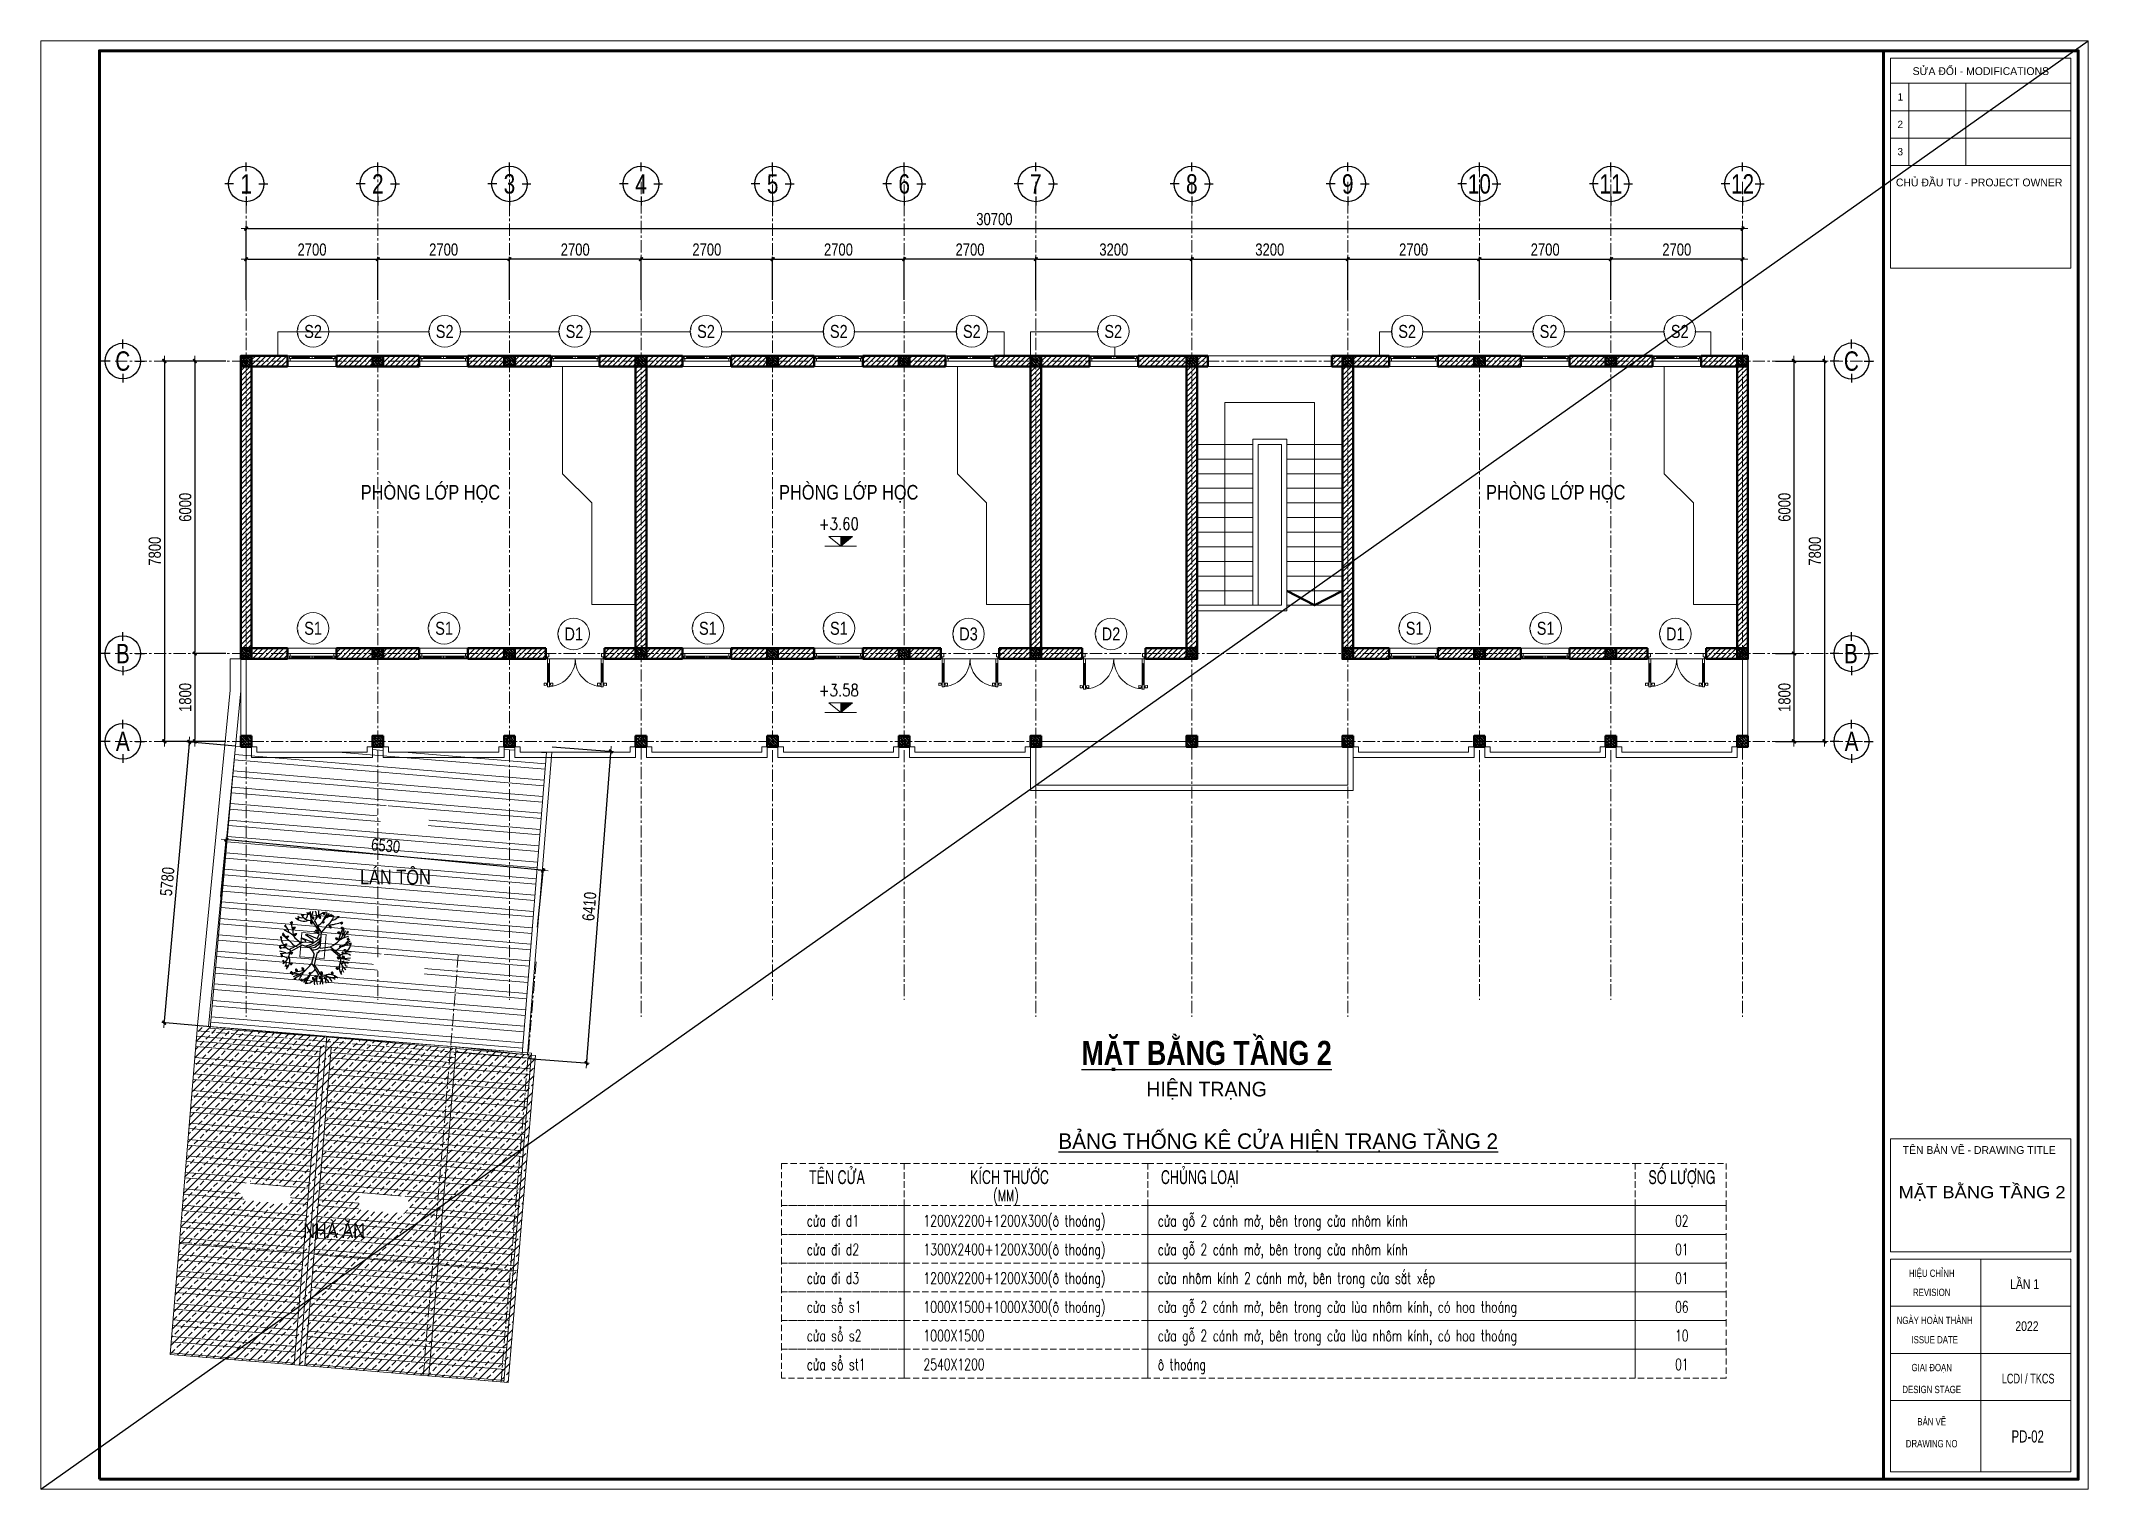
# Model space of a CAD drawing. Header units: millimetres. Extents: x 5243337 to 5938936, y 490824 to 785930.
# Drawn here: x 5304149 to 5346149, y 617248 to 646948 of the extents above; entities that cross this region are included whole.
import ezdxf
from ezdxf.enums import TextEntityAlignment as Align

# ---------------------------------------------------------------- set-up
doc = ezdxf.new("R2010")
doc.units = ezdxf.units.MM
doc.header["$MEASUREMENT"] = 0
doc.header["$PDMODE"] = 32
for name, pattern in [('ACAD_ISO07W100', [3, 0, -3]), ('CENTER', [2, 1.25, -0.25, 0.25, -0.25]), ('HIDDEN', [0.375, 0.25, -0.125])]:
    doc.linetypes.add(name, pattern=pattern)
doc.layers.get('0').update_dxf_attribs({"lineweight": 0})
doc.layers.get('Defpoints').update_dxf_attribs({"lineweight": 0})
for name, color, linetype, lineweight in [('0.15_Cua', 144, 'Continuous', 15), ('08. Net Text', 3, 'Continuous', 13), ('A-WIPEOUT', 254, 'ACAD_ISO07W100', 0), ('cat1', 30, 'Continuous', 50), ('dim', 144, 'Continuous', 13), ('hatch1', 136, 'Continuous', 9), ('Khungten_LCDI', 7, 'Continuous', 25), ('LC Dim', 8, 'Continuous', 18), ('LC Hatch', 252, 'Continuous', 9), ('LC ISO', 153, 'Continuous', 13), ('LC MANH DUT', 35, 'HIDDEN', 5), ('LC Net manh', 9, 'Continuous', 5), ('LC Net thay', 7, 'Continuous', 25), ('LC Text1', 3, 'Continuous', 20), ('LC Text2', 7, 'Continuous', 25), ('manh1', 67, 'Continuous', 13), ('text', 1, 'Continuous', 20), ('thay1', 63, 'Continuous', 18), ('truc', 76, 'CENTER', 9)]:
    doc.layers.add(name, color=color, linetype=linetype, lineweight=lineweight)
for name, color, linetype in [('Bon cay', 3, 'Continuous'), ('CAY', 3, 'Continuous'), ('QUYEN', 7, 'Continuous')]:
    doc.layers.add(name, color=color, linetype=linetype)
doc.layers.add('KCS_Plotter', color=11, linetype='Continuous', plot=False)
doc.styles.add('EG 1', font='VHAVANB.TTF')
doc.styles.add('General text 2', font='arial.ttf')
doc.styles.add('HOATBIF', font='hoatbif.shx', dxfattribs={"width": 0.8})
doc.styles.add('Khungten', font='VHAVAN.TTF', dxfattribs={"width": 0.9, "height": 5000})
doc.styles.add('LC 1', font='VHAVANB.TTF')
doc.styles.add('LC 2', font='VHARIALN.TTF', dxfattribs={"width": 0.7})
doc.styles.add('LC 3', font='vnsimli.shx', dxfattribs={"width": 0.75})
doc.styles.add('LC3', font='VHARIALB.TTF', dxfattribs={"width": 0.8})
doc.styles.add('T1', font='Vnsimli.shx', dxfattribs={"width": 0.8})
doc.styles.add('T2', font='VHARIAL.TTF', dxfattribs={"width": 0.8})
doc.styles.add('Tahoma', font='tahoma.ttf')
doc.styles.add('Text Khung Ten', font='VHAVAN.TTF')
doc.styles.add('Title', font='VHBLACK.TTF')
doc.dimstyles.new('1-100', dxfattribs={"dimscale": 100, "dimtxt": 2.5, "dimasz": 0.35, "dimexe": 0.5, "dimexo": 0, "dimgap": 0.8, "dimtad": 1, "dimdec": 0, "dimzin": 0, "dimdsep": 46, "dimtxsty": 'HOATBIF', "dimblk1": 'DOT', "dimblk2": 'DOT', "dimsah": 1, "dimcen": -1, "dimdle": 1, "dimclrd": 256, "dimclre": 256, "dimclrt": 4, "dimadec": 3, "dimazin": 2, "dimtfac": 0.333333, "dimtdec": 0, "dimtix": 1, "dimtmove": 2, "dimatfit": 3, "dimldrblk": 'DOT', "dimfxl": 1, "dimtvp": 0.833333, "dimtolj": 1, "dimtzin": 0, "dimarcsym": 0})
pattern_1 = [(175.239831, (5450748.67, -4804988.95), (-28.007463, -336.335892), []), (175.239831, (5450645.9, -4804867.5), (-28.007463, -336.335892), [])]

msp = doc.modelspace()

# ---------------------------------------------------------------- texts
at = {"layer": 'LC Text1', "style": 'LC 3', "width": 0.7}
for s, height, p in [('(MM)', 232.51, (5323686.1, 623154.5)), ('cöa ®i d1', 232.51, (5319861.1, 622635.1)), ('1200X2200+1200X300(« tho¸ng)', 232.515, (5322255, 622635.1)), ('cöa gç 2 c¸nh më, bªn trong cöa nh«m kÝnh', 232.515, (5327060.6, 622635.1)), ('02', 232.51, (5337674.8, 622635.1)), ('cöa ®i d2', 232.51, (5319861.1, 622045.7)), ('1300X2400+1200X300(« tho¸ng)', 232.515, (5322255, 622045.7)), ('cöa gç 2 c¸nh më, bªn trong cöa nh«m kÝnh', 232.515, (5327060.6, 622045.7)), ('01', 232.51, (5337674.8, 622045.7)), ('cöa ®i d3', 232.51, (5319861.1, 621456.2)), ('1200X2200+1200X300(« tho¸ng)', 232.515, (5322255, 621456.2)), ('cöa nh«m kÝnh 2 c¸nh më, bªn trong cöa s¾t xÕp', 232.515, (5327060.6, 621456.2)), ('01', 232.51, (5337674.8, 621456.2)), ('cöa sæ s1', 232.51, (5319861.1, 620866.8)), ('1000X1500+1000X300(« tho¸ng)', 232.515, (5322255, 620866.8)), ('cöa gç 2 c¸nh më, bªn trong cöa lïa nh«m kÝnh, cã hoa tho¸ng', 232.515, (5327060.6, 620866.8)), ('06', 232.51, (5337674.8, 620866.8)), ('cöa sæ s2', 232.51, (5319861.1, 620277.4)), ('1000X1500', 232.51, (5322255, 620277.4)), ('cöa gç 2 c¸nh më, bªn trong cöa lïa nh«m kÝnh, cã hoa tho¸ng', 232.515, (5327060.6, 620277.4)), ('10', 232.51, (5337674.8, 620277.4)), ('cöa sæ st1', 232.51, (5319861.1, 619687.9)), ('2540X1200', 232.51, (5322255, 619687.9)), ('« tho¸ng', 232.51, (5327060.6, 619687.9)), ('01', 232.51, (5337674.8, 619687.9))]:
    msp.add_text(s, height=height, dxfattribs=at).set_placement(p)
at = {"layer": 'LC Text2', "style": 'T2', "width": 0.8}
for s, p in [('phßng líp häc', (5310711, 637541.4)), ('phßng líp häc', (5319293.5, 637541.4)), ('phßng líp häc', (5333799.5, 637541.4)), ('l¸n t«n', (5310695.9, 629648.1)), ('nhµ ¨n', (5309530, 622399.9))]:
    msp.add_text(s, height=300, dxfattribs=at).set_placement(p)
at = {"layer": 'LC Text2', "lineweight": -2, "style": 'LC 2', "width": 0.8}
for s, p in [('tªn cöa', (5319905.8, 623504.6)), ('kÝch th\xadíc', (5323211.6, 623504.6)), ('chñng lo¹i', (5327127.4, 623504.6)), ('sè l\xadîng', (5337129.5, 623504.6))]:
    msp.add_text(s, height=281.25, dxfattribs=at).set_placement(p)

# ---------------------------------------------------------------- blocks, each defined once
blk = doc.blocks.new('A$C279134A6')
at = {"layer": 'CAY', "linetype": 'Continuous'}
for p, q in [((185, 683), (170, 750)), ((313, 712), (317, 805)), ((333, 760), (360, 815)), ((543, 464), (637, 614)), ((637, 614), (707, 661)), ((658, 621), (725, 637)), ((735, 474), (790, 447)), ((72, 377), (17, 336)), ((150, 272), (93, 199)), ((134, 222), (119, 163)), ((353, 400), (424, 241)), ((448, 72), (422, 17)), ((468, 120), (464, 28)), ((596, 149), (612, 82))]:
    blk.add_line(p, q, dxfattribs=at)
for points in [[(327, 592), (193, 663), (145, 733)], [(149, 660), (149, 660), (149, 661), (149, 661), (148, 662), (148, 662), (148, 663), (148, 663), (148, 664), (148, 664), (148, 665), (149, 665), (149, 666), (149, 666), (150, 666), (150, 667), (151, 667), (151, 668), (152, 668), (154, 669), (155, 670), (157, 670), (159, 671), (162, 672), (165, 673)], [(149, 660), (150, 659), (151, 658), (152, 658), (153, 657), (153, 657), (154, 657), (154, 657), (155, 657), (155, 657), (156, 657), (156, 657), (157, 657), (157, 658), (158, 658), (158, 659), (159, 659), (159, 660), (160, 661), (160, 662), (161, 664), (162, 665), (163, 667), (164, 670), (165, 673)], [(195, 692), (194, 690), (193, 688), (193, 687), (193, 686), (193, 685), (193, 684), (193, 683), (193, 683), (193, 682), (193, 681), (193, 681), (194, 680), (194, 680), (195, 679), (196, 679), (197, 678), (198, 678), (200, 677), (201, 677), (203, 676), (206, 676), (209, 675), (212, 674), (216, 674)], [(195, 692), (196, 692), (196, 692), (197, 693), (198, 693), (198, 693), (199, 693), (200, 694), (200, 694), (201, 694), (202, 694), (202, 694), (203, 693), (204, 693), (204, 693), (205, 692), (206, 691), (207, 690), (208, 689), (209, 688), (210, 686), (211, 684), (213, 681), (214, 678), (216, 674)], [(244, 688), (244, 688), (244, 689), (244, 689), (244, 690), (243, 690), (243, 691), (243, 691), (243, 692), (243, 692), (244, 693), (244, 693), (244, 693), (244, 694), (245, 694), (245, 695), (246, 695), (247, 696), (248, 696), (249, 697), (250, 697), (252, 698), (254, 699), (257, 700), (260, 701)], [(244, 688), (245, 687), (246, 686), (247, 686), (248, 685), (248, 685), (249, 685), (250, 685), (250, 685), (250, 685), (251, 685), (251, 685), (252, 685), (252, 686), (253, 686), (253, 686), (254, 687), (254, 688), (255, 689), (255, 690), (256, 691), (257, 693), (258, 695), (259, 698), (260, 701)], [(254, 734), (254, 732), (253, 731), (253, 729), (252, 728), (252, 727), (252, 727), (252, 726), (252, 725), (252, 725), (253, 724), (253, 723), (253, 723), (254, 722), (255, 722), (255, 721), (256, 721), (258, 720), (259, 720), (261, 719), (263, 719), (265, 718), (268, 718), (272, 717), (276, 716)], [(254, 734), (255, 735), (256, 735), (256, 735), (257, 735), (258, 736), (258, 736), (259, 736), (260, 736), (260, 736), (261, 736), (262, 736), (262, 736), (263, 736), (264, 735), (264, 735), (265, 734), (266, 733), (267, 732), (268, 730), (269, 729), (271, 726), (272, 724), (274, 720), (276, 716)], [(300, 802), (300, 803), (300, 803), (300, 804), (300, 804), (300, 805), (300, 805), (299, 806), (299, 806), (300, 807), (300, 807), (300, 807), (300, 808), (300, 808), (301, 809), (301, 809), (302, 810), (303, 810), (304, 811), (305, 811), (306, 812), (308, 813), (310, 814), (313, 814), (316, 815)], [(300, 802), (301, 801), (302, 801), (303, 800), (304, 800), (305, 800), (305, 799), (306, 799), (306, 799), (307, 799), (307, 799), (307, 800), (308, 800), (308, 800), (309, 800), (309, 801), (310, 802), (310, 802), (311, 803), (311, 804), (312, 806), (313, 808), (314, 810), (315, 812), (316, 815)], [(316, 690), (316, 691), (316, 691), (316, 692), (316, 692), (316, 693), (316, 693), (316, 694), (316, 694), (316, 695), (316, 695), (316, 696), (316, 696), (316, 696), (317, 697), (317, 697), (318, 698), (319, 698), (320, 699), (321, 699), (322, 700), (324, 701), (327, 702), (329, 702), (333, 703)], [(316, 690), (317, 689), (318, 689), (319, 688), (320, 688), (321, 688), (321, 687), (322, 687), (322, 687), (323, 687), (323, 687), (324, 688), (324, 688), (324, 688), (325, 689), (325, 689), (326, 690), (326, 690), (327, 691), (328, 692), (328, 694), (329, 696), (330, 698), (331, 700), (333, 703)], [(361, 796), (361, 796), (361, 797), (361, 797), (361, 798), (361, 798), (361, 799), (361, 799), (361, 800), (361, 800), (361, 801), (361, 801), (361, 802), (361, 802), (362, 802), (362, 803), (363, 803), (364, 804), (365, 804), (366, 805), (367, 806), (369, 806), (372, 807), (374, 808), (378, 809)], [(361, 796), (362, 795), (363, 794), (364, 794), (365, 793), (366, 793), (366, 793), (367, 793), (367, 793), (368, 793), (368, 793), (369, 793), (369, 793), (369, 794), (370, 794), (370, 795), (371, 795), (371, 796), (372, 797), (373, 798), (373, 800), (374, 801), (375, 803), (376, 806), (378, 809)], [(403, 695), (402, 694), (402, 692), (401, 691), (401, 690), (401, 689), (401, 688), (401, 687), (401, 686), (401, 686), (401, 685), (402, 685), (402, 684), (403, 684), (403, 683), (404, 683), (405, 682), (406, 682), (408, 681), (410, 681), (412, 680), (414, 679), (417, 679), (421, 678), (425, 678)], [(403, 695), (404, 696), (405, 696), (405, 696), (406, 697), (407, 697), (407, 697), (408, 697), (409, 697), (409, 698), (410, 698), (410, 697), (411, 697), (412, 697), (413, 697), (413, 696), (414, 695), (415, 694), (416, 693), (417, 692), (418, 690), (420, 688), (421, 685), (423, 682), (425, 678)], [(431, 819), (431, 820), (431, 820), (431, 821), (431, 821), (431, 822), (431, 822), (431, 823), (431, 823), (431, 824), (431, 824), (431, 824), (431, 825), (431, 825), (432, 826), (432, 826), (433, 827), (434, 827), (435, 828), (436, 828), (437, 829), (439, 830), (441, 831), (444, 831), (447, 832)], [(431, 819), (432, 818), (433, 818), (434, 817), (435, 817), (436, 817), (436, 816), (437, 816), (437, 816), (438, 816), (438, 816), (438, 817), (439, 817), (439, 817), (440, 817), (440, 818), (441, 819), (441, 819), (442, 820), (443, 821), (443, 823), (444, 825), (445, 827), (446, 829), (447, 832)], [(458, 741), (457, 739), (456, 737), (456, 736), (456, 735), (456, 734), (456, 733), (456, 732), (456, 732), (456, 731), (456, 730), (456, 730), (457, 729), (457, 729), (458, 728), (459, 728), (460, 727), (461, 727), (462, 726), (464, 726), (466, 725), (469, 725), (472, 724), (475, 723), (479, 723)], [(458, 741), (459, 741), (459, 741), (460, 742), (461, 742), (461, 742), (462, 742), (463, 742), (463, 743), (464, 743), (464, 743), (465, 743), (466, 742), (466, 742), (467, 742), (468, 741), (469, 740), (470, 739), (471, 738), (472, 737), (473, 735), (474, 733), (476, 730), (477, 727), (479, 723)], [(498, 775), (498, 776), (497, 777), (497, 777), (497, 778), (497, 778), (497, 779), (497, 779), (497, 779), (497, 780), (497, 780), (497, 781), (498, 781), (498, 782), (498, 782), (499, 783), (500, 783), (500, 784), (501, 784), (502, 785), (504, 785), (506, 786), (508, 787), (511, 788), (514, 789)], [(498, 775), (499, 775), (500, 774), (501, 774), (502, 773), (502, 773), (503, 773), (503, 773), (504, 773), (504, 773), (505, 773), (505, 773), (505, 773), (506, 773), (506, 774), (507, 774), (507, 775), (508, 776), (508, 777), (509, 778), (510, 779), (511, 781), (512, 783), (513, 786), (514, 789)], [(558, 705), (557, 706), (555, 707), (554, 707), (553, 707), (552, 707), (551, 707), (550, 707), (549, 707), (549, 707), (548, 707), (548, 707), (547, 706), (547, 706), (546, 705), (546, 704), (545, 703), (545, 702), (544, 701), (544, 699), (543, 697), (542, 694), (542, 691), (541, 688), (541, 684)], [(558, 705), (559, 704), (559, 704), (559, 703), (560, 702), (560, 702), (560, 701), (560, 700), (560, 700), (561, 699), (561, 699), (560, 698), (560, 697), (560, 697), (560, 696), (559, 695), (558, 694), (557, 693), (556, 692), (555, 691), (553, 690), (551, 689), (548, 687), (545, 686), (541, 684)], [(570, 752), (570, 751), (569, 750), (568, 749), (568, 749), (568, 748), (568, 747), (568, 747), (568, 746), (568, 746), (568, 745), (568, 745), (568, 745), (568, 744), (569, 744), (569, 743), (570, 743), (571, 742), (571, 742), (573, 741), (574, 740), (576, 739), (578, 738), (581, 737), (584, 736)], [(570, 752), (571, 752), (571, 753), (572, 753), (572, 753), (573, 753), (573, 753), (574, 753), (574, 753), (575, 753), (575, 753), (576, 753), (576, 752), (577, 752), (577, 752), (577, 751), (578, 751), (578, 750), (579, 749), (580, 748), (580, 746), (581, 744), (582, 742), (583, 739), (584, 736)], [(631, 722), (630, 721), (630, 720), (629, 719), (629, 718), (629, 718), (628, 717), (628, 717), (628, 716), (628, 716), (628, 715), (629, 715), (629, 715), (629, 714), (629, 714), (630, 713), (631, 713), (631, 712), (632, 712), (633, 711), (635, 710), (637, 709), (639, 708), (641, 707), (644, 706)], [(631, 722), (632, 722), (632, 723), (633, 723), (633, 723), (634, 723), (634, 723), (635, 723), (635, 723), (636, 723), (636, 723), (636, 723), (637, 722), (637, 722), (638, 722), (638, 721), (639, 721), (639, 720), (640, 719), (640, 718), (641, 716), (642, 714), (643, 712), (643, 709), (644, 706)], [(679, 673), (679, 671), (678, 670), (677, 670), (677, 669), (677, 668), (677, 668), (677, 667), (677, 667), (677, 666), (677, 666), (677, 665), (677, 665), (677, 664), (678, 664), (678, 663), (679, 663), (680, 662), (681, 662), (682, 661), (683, 661), (685, 660), (687, 659), (690, 658), (693, 656)], [(679, 673), (680, 673), (680, 673), (681, 673), (681, 673), (682, 673), (682, 673), (683, 673), (683, 673), (684, 673), (684, 673), (685, 673), (685, 673), (686, 672), (686, 672), (687, 671), (687, 671), (687, 670), (688, 669), (689, 668), (689, 666), (690, 665), (691, 662), (692, 660), (693, 656)], [(30, 528), (29, 528), (29, 528), (28, 527), (28, 527), (28, 527), (27, 526), (27, 526), (27, 526), (26, 525), (26, 525), (26, 525), (26, 524), (26, 524), (26, 523), (26, 522), (26, 521), (26, 521), (27, 520), (27, 518), (28, 517), (29, 515), (30, 513), (32, 511), (33, 508)], [(30, 528), (31, 528), (32, 528), (33, 528), (34, 528), (35, 527), (35, 527), (36, 527), (36, 527), (36, 526), (37, 526), (37, 526), (37, 525), (37, 525), (37, 524), (37, 523), (37, 523), (37, 522), (37, 521), (37, 519), (36, 518), (36, 516), (35, 514), (34, 511), (33, 508)], [(55, 596), (55, 596), (54, 597), (54, 597), (54, 598), (54, 598), (54, 599), (54, 599), (54, 600), (54, 600), (54, 601), (54, 601), (55, 602), (55, 602), (55, 603), (56, 603), (56, 603), (57, 604), (58, 604), (59, 605), (61, 606), (63, 606), (65, 607), (68, 608), (71, 609)], [(55, 596), (56, 595), (57, 594), (58, 594), (58, 594), (59, 593), (60, 593), (60, 593), (61, 593), (61, 593), (61, 593), (62, 593), (62, 594), (63, 594), (63, 594), (64, 595), (64, 595), (65, 596), (65, 597), (66, 598), (67, 600), (68, 601), (69, 604), (70, 606), (71, 609)], [(73, 507), (74, 509), (74, 510), (75, 512), (75, 513), (76, 513), (76, 514), (77, 515), (78, 515), (78, 515), (79, 516), (79, 516), (80, 516), (81, 516), (81, 516), (82, 516), (84, 516), (85, 515), (86, 515), (88, 514), (90, 513), (92, 512), (95, 510), (98, 508), (101, 506)], [(73, 507), (74, 506), (74, 505), (74, 505), (75, 504), (75, 503), (75, 503), (76, 502), (76, 502), (76, 501), (77, 501), (78, 501), (78, 500), (79, 500), (80, 500), (81, 500), (82, 500), (83, 500), (85, 500), (86, 501), (88, 501), (91, 502), (94, 503), (97, 505), (101, 506)], [(102, 584), (101, 582), (100, 581), (100, 579), (100, 578), (100, 577), (100, 576), (100, 576), (100, 575), (100, 574), (100, 574), (100, 573), (101, 573), (101, 572), (102, 572), (103, 571), (104, 571), (105, 570), (106, 570), (108, 569), (110, 569), (113, 568), (116, 567), (119, 567), (123, 566)], [(102, 584), (103, 584), (103, 585), (104, 585), (105, 585), (105, 585), (106, 586), (107, 586), (107, 586), (108, 586), (108, 586), (109, 586), (110, 586), (110, 585), (111, 585), (112, 584), (113, 584), (114, 583), (115, 582), (116, 580), (117, 578), (118, 576), (120, 573), (121, 570), (123, 566)], [(203, 637), (203, 635), (202, 634), (202, 632), (201, 631), (201, 630), (201, 629), (201, 629), (201, 628), (201, 627), (202, 627), (202, 626), (202, 626), (203, 625), (204, 625), (204, 624), (205, 624), (207, 623), (208, 623), (210, 622), (212, 622), (214, 621), (217, 621), (221, 620), (225, 619)], [(203, 637), (204, 637), (205, 638), (205, 638), (206, 638), (207, 639), (207, 639), (208, 639), (209, 639), (209, 639), (210, 639), (211, 639), (211, 639), (212, 639), (213, 638), (213, 638), (214, 637), (215, 636), (216, 635), (217, 633), (218, 631), (220, 629), (221, 627), (223, 623), (225, 619)], [(358, 592), (321, 610), (292, 627), (270, 642), (253, 653), (242, 660), (235, 661), (232, 656), (230, 644)], [(357, 469), (327, 592)], [(345, 430), (349, 432), (351, 453), (357, 469)], [(383, 487), (358, 592)], [(383, 487), (413, 465), (443, 453), (474, 454), (543, 464)], [(566, 449), (547, 431), (523, 415), (540, 401), (587, 407), (584, 399), (477, 383), (453, 375), (462, 358), (562, 348), (554, 337), (432, 324), (433, 278), (444, 264), (498, 280), (494, 271), (463, 264), (470, 253), (492, 255), (490, 247), (450, 244)], [(566, 449), (585, 486), (602, 515), (617, 537), (628, 554), (634, 565), (636, 571), (631, 575), (619, 576)], [(612, 604), (610, 604), (608, 605), (607, 605), (606, 606), (605, 606), (604, 606), (603, 606), (603, 606), (602, 606), (601, 605), (601, 605), (600, 605), (600, 604), (599, 603), (599, 603), (598, 602), (598, 600), (597, 599), (597, 597), (596, 595), (596, 593), (595, 590), (594, 586), (594, 582)], [(612, 604), (612, 603), (612, 602), (613, 602), (613, 601), (613, 600), (613, 600), (613, 599), (614, 598), (614, 598), (614, 597), (614, 596), (613, 596), (613, 595), (613, 594), (612, 593), (611, 593), (610, 592), (609, 591), (608, 590), (606, 588), (604, 587), (601, 586), (598, 584), (594, 582)], [(709, 553), (707, 553), (705, 554), (704, 554), (703, 555), (702, 555), (701, 555), (700, 555), (700, 555), (699, 555), (698, 554), (698, 554), (697, 554), (697, 553), (696, 552), (696, 552), (695, 551), (695, 549), (694, 548), (694, 546), (693, 544), (693, 542), (692, 539), (692, 535), (691, 531)], [(709, 553), (709, 552), (709, 551), (710, 551), (710, 550), (710, 549), (710, 549), (711, 548), (711, 547), (711, 547), (711, 546), (711, 545), (710, 545), (710, 544), (710, 543), (709, 542), (708, 542), (708, 541), (706, 540), (705, 539), (703, 537), (701, 536), (698, 535), (695, 533), (691, 531)], [(734, 470), (732, 471), (731, 472), (729, 472), (728, 472), (727, 473), (726, 473), (726, 473), (725, 472), (724, 472), (724, 472), (723, 472), (723, 471), (722, 471), (722, 470), (721, 469), (721, 468), (720, 467), (720, 466), (719, 464), (719, 462), (718, 459), (717, 456), (717, 453), (716, 449)], [(734, 470), (734, 470), (735, 469), (735, 468), (735, 468), (735, 467), (736, 466), (736, 466), (736, 465), (736, 464), (736, 464), (736, 463), (736, 462), (735, 462), (735, 461), (734, 460), (734, 459), (733, 458), (732, 458), (730, 456), (728, 455), (726, 454), (723, 452), (720, 451), (716, 449)], [(736, 602), (735, 601), (735, 600), (734, 599), (734, 598), (734, 598), (733, 597), (733, 597), (733, 596), (733, 596), (733, 595), (734, 595), (734, 595), (734, 594), (734, 594), (735, 593), (736, 593), (736, 592), (737, 592), (738, 591), (740, 590), (742, 589), (744, 588), (746, 587), (749, 586)], [(736, 602), (737, 602), (737, 603), (738, 603), (738, 603), (739, 603), (739, 603), (740, 603), (740, 603), (741, 603), (741, 603), (741, 603), (742, 602), (742, 602), (743, 602), (743, 601), (744, 601), (744, 600), (745, 599), (745, 598), (746, 596), (747, 594), (747, 592), (748, 589), (749, 586)], [(777, 507), (776, 506), (775, 505), (775, 504), (774, 503), (774, 502), (774, 502), (774, 501), (774, 501), (774, 500), (774, 500), (774, 500), (774, 499), (775, 499), (775, 498), (775, 498), (776, 497), (777, 497), (778, 496), (779, 495), (780, 495), (782, 494), (784, 493), (787, 492), (790, 491)], [(777, 507), (777, 507), (778, 507), (778, 507), (779, 507), (779, 507), (780, 507), (780, 507), (781, 507), (781, 507), (782, 507), (782, 507), (782, 507), (783, 507), (783, 506), (784, 506), (784, 505), (785, 504), (785, 503), (786, 502), (786, 501), (787, 499), (788, 497), (789, 494), (790, 491)], [(239, 355), (92, 387), (10, 365)], [(60, 418), (59, 418), (59, 418), (58, 418), (58, 417), (58, 417), (57, 417), (57, 416), (57, 416), (56, 415), (56, 415), (56, 415), (56, 414), (56, 414), (56, 413), (56, 412), (56, 412), (56, 411), (57, 410), (57, 408), (58, 407), (59, 405), (60, 403), (62, 401), (63, 398)], [(60, 418), (61, 418), (62, 418), (63, 418), (64, 418), (65, 418), (65, 417), (66, 417), (66, 417), (66, 416), (67, 416), (67, 416), (67, 415), (67, 415), (67, 414), (67, 413), (67, 413), (67, 412), (67, 411), (67, 409), (66, 408), (66, 406), (65, 404), (64, 401), (63, 398)], [(74, 364), (75, 366), (75, 368), (76, 369), (76, 370), (77, 371), (77, 372), (78, 372), (78, 373), (79, 373), (79, 373), (80, 374), (81, 374), (81, 374), (82, 374), (83, 374), (84, 373), (85, 373), (87, 372), (89, 372), (90, 371), (93, 369), (95, 368), (98, 366), (102, 364)], [(74, 364), (74, 364), (75, 363), (75, 362), (75, 362), (76, 361), (76, 360), (76, 360), (77, 359), (77, 359), (78, 359), (78, 358), (79, 358), (80, 358), (80, 358), (81, 357), (82, 357), (84, 358), (85, 358), (87, 358), (89, 359), (92, 360), (95, 361), (98, 362), (102, 364)], [(91, 293), (92, 295), (93, 297), (93, 298), (94, 299), (94, 300), (95, 301), (95, 301), (96, 302), (96, 302), (97, 302), (97, 303), (98, 303), (99, 303), (100, 303), (101, 303), (102, 302), (103, 302), (104, 301), (106, 301), (108, 300), (110, 298), (113, 297), (116, 295), (119, 293)], [(91, 293), (92, 293), (92, 292), (92, 291), (93, 291), (93, 290), (93, 290), (94, 289), (94, 288), (95, 288), (95, 288), (96, 287), (96, 287), (97, 287), (98, 287), (99, 286), (100, 287), (101, 287), (103, 287), (105, 287), (107, 288), (109, 289), (112, 290), (115, 291), (119, 293)], [(114, 336), (113, 335), (113, 335), (113, 335), (112, 334), (112, 334), (111, 334), (111, 333), (111, 333), (111, 332), (110, 332), (110, 332), (110, 331), (110, 331), (110, 330), (110, 329), (110, 329), (111, 328), (111, 327), (112, 325), (112, 324), (113, 322), (114, 320), (116, 318), (118, 315)], [(114, 336), (115, 335), (117, 335), (118, 335), (118, 335), (119, 335), (119, 334), (120, 334), (120, 334), (121, 333), (121, 333), (121, 333), (121, 332), (121, 332), (122, 331), (122, 330), (122, 330), (122, 329), (121, 328), (121, 326), (121, 325), (120, 323), (119, 321), (119, 318), (118, 315)], [(116, 400), (116, 402), (117, 404), (118, 405), (118, 406), (119, 407), (119, 408), (120, 408), (120, 409), (121, 409), (121, 409), (122, 409), (122, 410), (123, 410), (124, 410), (125, 409), (126, 409), (127, 409), (129, 408), (130, 408), (132, 407), (135, 405), (137, 404), (140, 402), (144, 400)], [(116, 400), (116, 400), (117, 399), (117, 398), (117, 398), (118, 397), (118, 396), (118, 396), (119, 395), (119, 395), (120, 394), (120, 394), (121, 394), (121, 394), (122, 393), (123, 393), (124, 393), (126, 394), (127, 394), (129, 394), (131, 395), (133, 396), (136, 397), (140, 398), (144, 400)], [(263, 334), (223, 344), (189, 350), (163, 354), (143, 356), (131, 358), (125, 361), (125, 367), (132, 377)], [(167, 287), (167, 286), (166, 286), (166, 286), (165, 285), (165, 285), (165, 285), (164, 284), (164, 284), (164, 284), (164, 283), (163, 283), (163, 282), (163, 282), (163, 281), (163, 280), (164, 280), (164, 279), (164, 278), (165, 277), (165, 275), (166, 273), (168, 271), (169, 269), (171, 266)], [(167, 287), (169, 286), (170, 286), (171, 286), (172, 286), (172, 286), (173, 285), (173, 285), (173, 285), (174, 285), (174, 284), (174, 284), (175, 283), (175, 283), (175, 282), (175, 282), (175, 281), (175, 280), (175, 279), (174, 277), (174, 276), (173, 274), (173, 272), (172, 269), (171, 266)], [(230, 226), (230, 228), (231, 230), (231, 231), (232, 232), (232, 233), (233, 233), (233, 234), (234, 234), (235, 235), (235, 235), (236, 235), (236, 235), (237, 235), (238, 235), (239, 235), (240, 235), (241, 235), (243, 234), (244, 233), (246, 232), (248, 231), (251, 230), (254, 228), (258, 226)], [(230, 226), (230, 225), (230, 225), (231, 224), (231, 223), (231, 223), (232, 222), (232, 222), (233, 221), (233, 221), (233, 220), (234, 220), (235, 220), (235, 219), (236, 219), (237, 219), (238, 219), (240, 219), (241, 219), (243, 220), (245, 220), (247, 221), (250, 222), (254, 224), (258, 226)], [(345, 430), (239, 355)], [(353, 400), (263, 334)], [(423, 241), (460, 222), (490, 205), (512, 190), (528, 179), (539, 173), (546, 171)], [(450, 244), (588, 170), (636, 100)], [(670, 404), (668, 405), (667, 405), (665, 406), (664, 406), (663, 406), (662, 406), (662, 406), (661, 406), (660, 406), (660, 405), (659, 405), (659, 405), (658, 404), (658, 404), (657, 403), (657, 402), (656, 401), (656, 399), (655, 397), (654, 395), (654, 393), (653, 390), (653, 386), (652, 382)], [(670, 404), (670, 403), (671, 402), (671, 402), (671, 401), (671, 400), (672, 400), (672, 399), (672, 398), (672, 398), (672, 397), (672, 396), (672, 396), (671, 395), (671, 394), (670, 394), (670, 393), (669, 392), (668, 391), (666, 390), (664, 389), (662, 387), (659, 386), (656, 384), (652, 382)], [(715, 349), (713, 350), (712, 350), (710, 351), (709, 351), (708, 351), (707, 351), (707, 351), (706, 351), (706, 351), (705, 351), (704, 350), (704, 350), (703, 350), (703, 349), (702, 348), (702, 347), (701, 346), (701, 344), (700, 343), (700, 341), (699, 338), (699, 335), (698, 332), (697, 328)], [(715, 349), (715, 348), (716, 348), (716, 347), (716, 346), (717, 346), (717, 345), (717, 344), (717, 344), (717, 343), (717, 342), (717, 342), (717, 341), (717, 340), (716, 340), (716, 339), (715, 338), (714, 337), (713, 336), (711, 335), (710, 334), (707, 333), (705, 331), (701, 329), (697, 328)], [(727, 237), (726, 237), (725, 238), (724, 239), (723, 239), (722, 239), (722, 239), (721, 239), (721, 239), (720, 239), (720, 239), (720, 239), (719, 239), (719, 239), (718, 238), (718, 238), (717, 237), (717, 236), (716, 235), (715, 234), (715, 233), (714, 231), (713, 229), (712, 226), (711, 223)], [(727, 237), (727, 236), (727, 236), (727, 235), (727, 234), (727, 234), (727, 234), (727, 233), (727, 233), (727, 232), (727, 232), (727, 231), (727, 231), (727, 230), (726, 230), (726, 229), (725, 229), (724, 228), (723, 228), (722, 227), (721, 227), (719, 226), (717, 225), (714, 224), (711, 223)], [(750, 309), (749, 308), (749, 307), (748, 306), (748, 305), (747, 305), (747, 304), (747, 304), (747, 303), (747, 303), (747, 302), (747, 302), (748, 301), (748, 301), (748, 301), (749, 300), (749, 300), (750, 299), (751, 298), (752, 298), (754, 297), (755, 296), (758, 295), (760, 294), (763, 293)], [(750, 309), (751, 309), (751, 309), (752, 310), (752, 310), (753, 310), (753, 310), (754, 310), (754, 310), (754, 310), (755, 310), (755, 310), (756, 309), (756, 309), (757, 309), (757, 308), (758, 307), (758, 307), (759, 306), (759, 305), (760, 303), (761, 301), (761, 299), (762, 296), (763, 293)], [(794, 376), (793, 375), (792, 374), (792, 373), (791, 372), (791, 371), (791, 371), (791, 370), (791, 370), (791, 369), (791, 369), (791, 368), (791, 368), (792, 368), (792, 367), (792, 367), (793, 366), (794, 366), (795, 365), (796, 364), (797, 364), (799, 363), (801, 362), (804, 361), (807, 360)], [(794, 376), (794, 376), (795, 376), (795, 376), (796, 376), (796, 376), (797, 376), (797, 376), (798, 376), (798, 376), (799, 376), (799, 376), (799, 376), (800, 376), (800, 375), (801, 375), (801, 374), (802, 373), (802, 372), (803, 371), (803, 370), (804, 368), (805, 365), (806, 363), (807, 360)], [(82, 212), (82, 212), (81, 211), (81, 211), (80, 211), (80, 210), (80, 210), (79, 210), (79, 209), (79, 209), (79, 209), (78, 208), (78, 208), (78, 207), (78, 207), (78, 206), (78, 205), (79, 204), (79, 203), (80, 202), (80, 201), (81, 199), (82, 197), (84, 194), (86, 191)], [(82, 212), (84, 212), (85, 212), (86, 212), (86, 211), (87, 211), (88, 211), (88, 211), (88, 210), (89, 210), (89, 210), (89, 209), (89, 209), (90, 208), (90, 208), (90, 207), (90, 206), (90, 205), (89, 204), (89, 203), (89, 201), (88, 199), (88, 197), (87, 195), (86, 191)], [(133, 177), (132, 177), (132, 176), (131, 176), (131, 176), (131, 175), (130, 175), (130, 175), (130, 174), (129, 174), (129, 174), (129, 173), (129, 173), (129, 172), (129, 172), (129, 171), (129, 170), (129, 169), (130, 168), (130, 167), (131, 166), (132, 164), (133, 162), (135, 159), (136, 156)], [(133, 177), (134, 177), (135, 177), (136, 177), (137, 176), (138, 176), (138, 176), (139, 176), (139, 175), (139, 175), (140, 175), (140, 174), (140, 174), (140, 173), (140, 173), (140, 172), (140, 171), (140, 170), (140, 169), (140, 168), (139, 166), (139, 165), (138, 162), (137, 160), (136, 156)], [(171, 114), (170, 114), (170, 113), (169, 113), (169, 113), (168, 112), (168, 112), (168, 112), (168, 111), (167, 111), (167, 111), (167, 110), (167, 110), (167, 109), (167, 108), (167, 108), (167, 107), (167, 106), (168, 105), (168, 104), (169, 102), (170, 101), (171, 99), (172, 96), (174, 93)], [(171, 114), (172, 114), (173, 114), (174, 113), (175, 113), (176, 113), (176, 113), (177, 112), (177, 112), (177, 112), (178, 112), (178, 111), (178, 111), (178, 110), (178, 110), (178, 109), (178, 108), (178, 107), (178, 106), (178, 105), (177, 103), (177, 101), (176, 99), (175, 96), (174, 93)], [(242, 156), (243, 158), (243, 160), (244, 161), (244, 162), (245, 163), (245, 164), (246, 164), (246, 164), (247, 165), (247, 165), (248, 165), (249, 165), (249, 166), (250, 165), (251, 165), (252, 165), (253, 165), (255, 164), (256, 163), (258, 162), (261, 161), (263, 160), (266, 158), (270, 156)], [(242, 156), (242, 155), (243, 155), (243, 154), (243, 153), (244, 153), (244, 152), (244, 152), (245, 151), (245, 151), (246, 150), (246, 150), (247, 150), (248, 149), (248, 149), (249, 149), (250, 149), (252, 149), (253, 150), (255, 150), (257, 151), (260, 151), (262, 153), (266, 154), (270, 156)], [(250, 104), (249, 103), (249, 103), (248, 103), (248, 103), (247, 102), (247, 102), (247, 102), (246, 101), (246, 101), (246, 100), (246, 100), (246, 99), (246, 99), (246, 98), (246, 98), (246, 97), (246, 96), (247, 95), (247, 94), (248, 92), (249, 91), (250, 88), (251, 86), (253, 83)], [(250, 104), (251, 104), (252, 103), (253, 103), (254, 103), (255, 103), (255, 103), (256, 102), (256, 102), (256, 102), (257, 101), (257, 101), (257, 101), (257, 100), (257, 99), (257, 99), (257, 98), (257, 97), (257, 96), (257, 95), (256, 93), (256, 91), (255, 89), (254, 86), (253, 83)], [(284, 57), (282, 58), (281, 58), (281, 59), (280, 59), (279, 60), (279, 60), (278, 60), (278, 60), (277, 60), (277, 60), (276, 60), (276, 59), (276, 59), (275, 59), (275, 58), (274, 58), (274, 57), (273, 56), (272, 55), (272, 53), (271, 51), (270, 49), (269, 47), (267, 44)], [(284, 57), (284, 56), (284, 56), (284, 55), (284, 55), (284, 54), (284, 54), (284, 53), (284, 53), (284, 53), (284, 52), (284, 52), (284, 51), (283, 51), (283, 50), (283, 50), (282, 49), (281, 49), (280, 48), (279, 48), (277, 47), (276, 46), (273, 46), (271, 45), (267, 44)], [(350, 13), (349, 14), (348, 15), (347, 15), (346, 16), (346, 16), (345, 16), (345, 16), (344, 16), (344, 16), (343, 16), (343, 16), (343, 16), (342, 15), (342, 15), (341, 14), (341, 14), (340, 13), (340, 12), (339, 11), (338, 10), (337, 8), (336, 6), (335, 3), (334, 0)], [(350, 13), (350, 13), (351, 12), (351, 12), (351, 11), (351, 11), (351, 10), (351, 10), (351, 9), (351, 9), (351, 8), (351, 8), (350, 8), (350, 7), (350, 7), (349, 6), (349, 6), (348, 5), (347, 5), (346, 4), (344, 3), (342, 3), (340, 2), (337, 1), (334, 0)], [(378, 137), (379, 139), (380, 140), (380, 142), (380, 143), (380, 144), (381, 145), (380, 145), (380, 146), (380, 147), (380, 147), (380, 148), (379, 148), (379, 149), (378, 149), (377, 150), (376, 150), (375, 151), (374, 151), (372, 152), (370, 152), (367, 153), (364, 154), (361, 154), (357, 155)], [(378, 137), (378, 137), (377, 136), (376, 136), (375, 136), (375, 136), (374, 135), (374, 135), (373, 135), (372, 135), (372, 135), (371, 135), (370, 135), (370, 136), (369, 136), (368, 136), (367, 137), (366, 138), (365, 139), (364, 141), (363, 143), (362, 145), (360, 148), (359, 151), (357, 155)], [(420, 37), (419, 37), (418, 38), (417, 39), (416, 39), (416, 39), (415, 39), (415, 39), (414, 39), (414, 39), (413, 39), (413, 39), (412, 39), (412, 39), (412, 38), (411, 38), (411, 37), (410, 36), (409, 36), (409, 34), (408, 33), (407, 31), (406, 29), (405, 26), (404, 23)], [(420, 37), (420, 36), (420, 36), (421, 35), (421, 35), (421, 34), (421, 34), (421, 33), (421, 33), (421, 32), (421, 32), (420, 31), (420, 31), (420, 30), (420, 30), (419, 30), (418, 29), (418, 29), (417, 28), (415, 27), (414, 27), (412, 26), (410, 25), (407, 24), (404, 23)], [(465, 142), (464, 143), (463, 144), (462, 144), (461, 145), (461, 145), (460, 145), (460, 145), (459, 145), (459, 145), (458, 145), (458, 145), (457, 145), (457, 144), (457, 144), (456, 143), (456, 143), (455, 142), (454, 141), (454, 140), (453, 139), (452, 137), (451, 135), (450, 132), (449, 129)], [(465, 142), (465, 142), (465, 141), (466, 141), (466, 140), (466, 140), (466, 139), (466, 139), (466, 138), (466, 138), (466, 137), (466, 137), (465, 136), (465, 136), (465, 136), (464, 135), (463, 135), (463, 134), (462, 134), (461, 133), (459, 132), (457, 132), (455, 131), (452, 130), (449, 129)], [(501, 56), (499, 56), (498, 57), (498, 58), (497, 58), (496, 58), (496, 58), (495, 58), (495, 58), (494, 58), (494, 58), (493, 58), (493, 58), (492, 58), (492, 57), (491, 57), (491, 56), (490, 55), (490, 54), (489, 53), (489, 52), (488, 50), (487, 48), (486, 45), (484, 42)], [(501, 56), (501, 55), (501, 55), (501, 54), (501, 54), (501, 53), (501, 53), (501, 52), (501, 52), (501, 51), (501, 51), (501, 50), (501, 50), (500, 49), (500, 49), (499, 48), (499, 48), (498, 48), (497, 47), (496, 46), (494, 46), (493, 45), (490, 44), (488, 43), (484, 42)], [(527, 98), (526, 98), (526, 98), (525, 97), (524, 97), (524, 97), (523, 97), (522, 96), (522, 96), (521, 96), (520, 96), (520, 96), (519, 96), (518, 97), (518, 97), (517, 98), (516, 99), (515, 99), (514, 101), (513, 102), (512, 104), (511, 106), (509, 109), (507, 112), (506, 116)], [(527, 98), (528, 100), (528, 102), (529, 103), (529, 104), (529, 105), (529, 106), (529, 107), (529, 107), (529, 108), (529, 108), (529, 109), (528, 110), (528, 110), (527, 111), (526, 111), (525, 112), (524, 112), (522, 113), (521, 113), (519, 114), (516, 114), (513, 115), (510, 115), (506, 116)], [(578, 195), (577, 195), (577, 195), (576, 194), (575, 194), (575, 194), (574, 194), (573, 193), (573, 193), (572, 193), (571, 193), (571, 193), (570, 194), (569, 194), (569, 194), (568, 195), (567, 196), (566, 197), (565, 198), (564, 199), (563, 201), (562, 203), (560, 206), (558, 209), (557, 213)], [(578, 195), (579, 197), (579, 199), (580, 200), (580, 201), (580, 202), (580, 203), (580, 204), (580, 204), (580, 205), (580, 206), (579, 206), (579, 207), (579, 207), (578, 208), (577, 208), (576, 209), (575, 209), (573, 210), (572, 210), (570, 211), (567, 211), (564, 212), (561, 213), (557, 213)], [(587, 141), (586, 140), (585, 140), (584, 140), (584, 140), (583, 139), (582, 139), (582, 139), (581, 139), (581, 139), (580, 139), (579, 139), (579, 139), (578, 139), (577, 140), (576, 140), (576, 141), (575, 142), (574, 143), (573, 145), (571, 146), (570, 149), (569, 151), (567, 155), (565, 159)], [(587, 141), (587, 143), (588, 144), (588, 146), (589, 147), (589, 148), (589, 148), (589, 149), (589, 150), (589, 150), (588, 151), (588, 152), (588, 152), (587, 153), (586, 153), (586, 154), (585, 154), (583, 155), (582, 155), (580, 156), (578, 156), (576, 157), (573, 157), (569, 158), (565, 159)], [(647, 128), (646, 128), (645, 129), (644, 130), (643, 130), (643, 130), (642, 130), (642, 130), (641, 130), (641, 130), (640, 130), (640, 130), (639, 130), (639, 130), (638, 129), (638, 129), (637, 128), (637, 127), (636, 126), (636, 125), (635, 124), (634, 122), (633, 120), (632, 117), (631, 114)], [(647, 128), (647, 127), (647, 126), (647, 126), (648, 125), (648, 125), (648, 124), (648, 124), (648, 124), (648, 123), (648, 123), (647, 122), (647, 122), (647, 121), (646, 121), (646, 120), (645, 120), (645, 119), (644, 119), (642, 118), (641, 118), (639, 117), (637, 116), (634, 115), (631, 114)], [(697, 176), (696, 177), (695, 177), (694, 178), (693, 178), (692, 178), (692, 179), (691, 179), (691, 179), (690, 179), (690, 178), (689, 178), (689, 178), (689, 178), (688, 177), (688, 177), (687, 176), (687, 176), (686, 175), (685, 173), (685, 172), (684, 170), (683, 168), (682, 166), (681, 162)], [(697, 176), (697, 175), (697, 175), (697, 174), (697, 174), (697, 173), (697, 173), (697, 172), (697, 172), (697, 171), (697, 171), (697, 170), (697, 170), (697, 170), (696, 169), (696, 169), (695, 168), (694, 168), (693, 167), (692, 167), (691, 166), (689, 165), (686, 164), (684, 164), (681, 162)]]:
    blk.add_lwpolyline(points, dxfattribs=at)
for centre, radius, start, end in [((124, 704), 35, 211.1943, 298.9324), ((83, 661), 59.2, 335.0444, 51.6546), ((128, 674), 110, 14.2876, 54.1159), ((172, 734), 67.9, 351.7576, 43.6802), ((390, 679), 155, 120.8041, 186.6856), ((-673, 961), 1021, 340.9443, 351.6517), ((696, 562), 339, 133.1945, 174.9132), ((100, 773), 296, 344.6527, 7.9404), ((141, 1091), 465, 301.6227, 321.1035), ((346, 833), 89, 306.6105, 345.0455), ((375, 896), 147, 288.8165, 320.5033), ((706, 740), 140, 167.0811, 227.7415), ((418, 806), 155, 347.0811, 348.0944), ((645, 739), 50.4, 158.5531, 230.17), ((732, 665), 124, 143.6853, 211.3784), ((636, 724), 59.2, 245.0444, 321.6546), ((-9, 348), 124, 18.0629, 85.7559), ((-9, 462), 50.4, 359.2713, 70.8882), ((88, 679), 155, 241.3469, 242.3602), ((-49, 418), 140, 1.6998, 62.3602), ((1, 444), 155, 77.0811, 78.0944), ((67, 731), 140, 257.0811, 317.7415), ((68, 671), 50.4, 248.5531, 320.17), ((142, 758), 124, 233.6853, 301.3784), ((443, 379), 78.5, 99.9707, 183.8141), ((504, 343), 119, 115.952, 184.5818), ((590, 287), 199, 121.5506, 171.5132), ((752, 192), 361, 132.1856, 164.9693), ((536, 111), 339, 65.9092, 84.9132), ((935, 1480), 1021, 250.9443, 261.6517), ((654, 417), 155, 30.8041, 96.6856), ((648, 679), 110, 284.2876, 324.1159), ((708, 635), 67.9, 261.7576, 313.6802), ((13, 401), 35, 20.5089, 108.247), ((9, 460), 59.2, 267.7867, 344.3968), ((35, 422), 110, 265.3254, 305.1537), ((29, 347), 67.9, 275.7611, 327.6837), ((230, 247), 155, 132.7556, 198.6371), ((-761, 724), 1021, 327.7895, 338.4969), ((-51, 364), 296, 311.5008, 334.7886), ((539, 138), 339, 144.528, 186.2468), ((-226, 96), 465, 358.3377, 17.8186), ((342, 341), 57.2, 329.94, 333.8417), ((86, 271), 339, 335.9092, 354.9132), ((418, 286), 14, 177.1649, 226.3154), ((714, 101), 140, 77.0811, 137.7415), ((1065, 666), 465, 211.6227, 231.1035), ((747, 707), 296, 254.6527, 277.9404), ((808, 460), 89, 216.6105, 255.0455), ((780, 389), 155, 257.0811, 258.0944), ((97, 158), 89, 334.3958, 12.8307), ((78, 92), 147, 358.9379, 30.6247), ((640, -258), 465, 121.6227, 141.1035), ((435, -1), 89, 126.6105, 165.0455), ((681, 59), 296, 164.6527, 187.9404), ((1455, -128), 1021, 160.9443, 171.6517), ((392, 153), 155, 300.8041, 6.6856), ((609, 99), 67.9, 171.7576, 223.6802), ((653, 159), 110, 194.2876, 234.1159), ((639, 74), 124, 53.6853, 121.3784), ((698, 171), 59.2, 155.0444, 231.6546), ((713, 161), 50.4, 68.5531, 140.17)]:
    blk.add_arc(centre, radius, start, end, dxfattribs=at)
blk = doc.blocks.new('TIEUDE1')
at = {"layer": 'LC Text2', "color": 7, "style": 'LC 1'}
blk.add_attdef('TIªU§Ò', text='', height=5, dxfattribs=at).set_placement((0, 0), align=Align.BOTTOM_CENTER)
blk.add_attdef('TL', text='', height=3, dxfattribs=at).set_placement((0, -2), align=Align.TOP_CENTER)
blk = doc.blocks.new('DOT')
at = {"layer": 'dim'}
for p, q in [((-3, 0), (3, 0)), ((-1, -1), (1, 1))]:
    blk.add_line(p, q, dxfattribs=at)
blk.add_lwpolyline([(0.5, 1), (-1, -0.5), (-0.5, -1), (1, 0.5)], close=True, dxfattribs=at)
blk = doc.blocks.new('*D127')
at = {"layer": 'Defpoints', "color": 0, "ltscale": 500, "transparency": 16777216}
for p in [(5311061, 642473), (5308361, 641637), (5311061, 641637)]:
    blk.add_point(p, dxfattribs=at)
at = {"layer": 'LC Dim', "lineweight": -2, "ltscale": 500, "transparency": 16777216}
for p, q in [((5308361, 641637), (5308361, 642523)), ((5308396, 642473), (5311026, 642473)), ((5311061, 641637), (5311061, 642523))]:
    blk.add_line(p, q, dxfattribs=at)
at = {"layer": 'LC Dim', "lineweight": -2, "ltscale": 500, "transparency": 16777216, "xscale": 35, "yscale": 35, "zscale": 35, "rotation": 180}
blk.add_blockref('DOT', (5308361, 642473), dxfattribs=at)
at = {"layer": 'LC Dim', "lineweight": -2, "ltscale": 500, "transparency": 16777216, "xscale": 35, "yscale": 35, "zscale": 35}
blk.add_blockref('DOT', (5311061, 642473), dxfattribs=at)
at = {"layer": 'LC Dim', "color": 4, "ltscale": 500, "transparency": 16777216, "insert": (5309711, 642668), "char_height": 250, "attachment_point": 5, "style": 'HOATBIF'}
blk.add_mtext('\\A1;2700', dxfattribs=at)
blk = doc.blocks.new('_Dot')
at = {"color": 0, "linetype": 'ByBlock', "lineweight": -2}
blk.add_line((-0.5, 0), (-1, 0), dxfattribs=at)
at = {"color": 0, "linetype": 'ByBlock', "const_width": 0.5}
blk.add_lwpolyline([(-0.25, 0, 1), (0.25, 0, 1)], format="xyb", close=True, dxfattribs=at)
blk = doc.blocks.new('*D128')
at = {"layer": 'Defpoints', "color": 0, "ltscale": 500, "transparency": 16777216}
for p in [(5313761, 642473), (5313761, 641637), (5316461, 641637)]:
    blk.add_point(p, dxfattribs=at)
at = {"layer": 'LC Dim', "lineweight": -2, "ltscale": 500, "transparency": 16777216}
for p, q in [((5313761, 641637), (5313761, 642523)), ((5316426, 642473), (5313796, 642473)), ((5316461, 641637), (5316461, 642523))]:
    blk.add_line(p, q, dxfattribs=at)
at = {"layer": 'LC Dim', "lineweight": -2, "ltscale": 500, "transparency": 16777216, "xscale": 35, "yscale": 35, "zscale": 35, "rotation": 180}
blk.add_blockref('DOT', (5313761, 642473), dxfattribs=at)
at = {"layer": 'LC Dim', "lineweight": -2, "ltscale": 500, "transparency": 16777216, "xscale": 35, "yscale": 35, "zscale": 35}
blk.add_blockref('DOT', (5316461, 642473), dxfattribs=at)
at = {"layer": 'LC Dim', "color": 4, "ltscale": 500, "transparency": 16777216, "insert": (5315111, 642668), "char_height": 250, "attachment_point": 5, "style": 'HOATBIF'}
blk.add_mtext('\\A1;2700', dxfattribs=at)
blk = doc.blocks.new('*D129')
at = {"layer": 'Defpoints', "color": 0, "ltscale": 500, "transparency": 16777216}
for p in [(5327761, 642473), (5324561, 641637), (5327761, 641637)]:
    blk.add_point(p, dxfattribs=at)
at = {"layer": 'LC Dim', "lineweight": -2, "ltscale": 500, "transparency": 16777216}
for p, q in [((5324561, 641637), (5324561, 642523)), ((5324596, 642473), (5327726, 642473)), ((5327761, 641637), (5327761, 642523))]:
    blk.add_line(p, q, dxfattribs=at)
at = {"layer": 'LC Dim', "lineweight": -2, "ltscale": 500, "transparency": 16777216, "xscale": 35, "yscale": 35, "zscale": 35, "rotation": 180}
blk.add_blockref('DOT', (5324561, 642473), dxfattribs=at)
at = {"layer": 'LC Dim', "lineweight": -2, "ltscale": 500, "transparency": 16777216, "xscale": 35, "yscale": 35, "zscale": 35}
blk.add_blockref('DOT', (5327761, 642473), dxfattribs=at)
at = {"layer": 'LC Dim', "color": 4, "ltscale": 500, "transparency": 16777216, "insert": (5326161, 642668), "char_height": 250, "attachment_point": 5, "style": 'HOATBIF'}
blk.add_mtext('\\A1;3200', dxfattribs=at)
blk = doc.blocks.new('*D130')
at = {"layer": 'Defpoints', "color": 0, "ltscale": 500, "transparency": 16777216}
for p in [(5330961, 642473), (5327761, 641637), (5330961, 641637)]:
    blk.add_point(p, dxfattribs=at)
at = {"layer": 'LC Dim', "lineweight": -2, "ltscale": 500, "transparency": 16777216}
for p, q in [((5327761, 641637), (5327761, 642523)), ((5327796, 642473), (5330926, 642473)), ((5330961, 641637), (5330961, 642523))]:
    blk.add_line(p, q, dxfattribs=at)
at = {"layer": 'LC Dim', "lineweight": -2, "ltscale": 500, "transparency": 16777216, "xscale": 35, "yscale": 35, "zscale": 35, "rotation": 180}
blk.add_blockref('DOT', (5327761, 642473), dxfattribs=at)
at = {"layer": 'LC Dim', "lineweight": -2, "ltscale": 500, "transparency": 16777216, "xscale": 35, "yscale": 35, "zscale": 35}
blk.add_blockref('DOT', (5330961, 642473), dxfattribs=at)
at = {"layer": 'LC Dim', "color": 4, "ltscale": 500, "transparency": 16777216, "insert": (5329361, 642668), "char_height": 250, "attachment_point": 5, "style": 'HOATBIF'}
blk.add_mtext('\\A1;3200', dxfattribs=at)
blk = doc.blocks.new('c220')
at = {"layer": 'hatch1'}
h = blk.add_hatch(dxfattribs=at)
h.set_pattern_fill('VATLIEU04', color=256, scale=10, pattern_type=2)
h.set_pattern_definition([(50, (-5272447.8, -640396.75), (71.72601826, -6.2752135), [7.5, -82.5]), (355, (-5272447.8, -640396.75), (-13.8751334, 75.2192134), [6, -66]), (100.4514, (-5272441.82, -640397.274), (57.8509382, 68.9439542), [6.374019, -70.1142112]), (46.1842, (-5272447.8, -640376.75), (106.7241049, -16.5519014), [11.25, -123.75]), (96.6356, (-5272438.9, -640378.13), (93.4662706, 97.411787), [9.5610288, -105.1713]), (351.1842, (-5272447.8, -640376.75), (93.4661945, 97.41186), [9, -99]), (21, (-5272437.8, -640381.75), (59.6907052, -40.26188907), [7.5, -82.5]), (326, (-5272437.8, -640381.75), (24.3315332, 72.5150045), [6, -66]), (71.4514, (-5272432.825, -640385.11), (84.0222629, 32.2530497), [6.374019, -70.1142112]), (37.5, (-5272447.8, -640396.752), (1.21598553, 33.28938538), [0, -65.2, 0, -67, 0, -66.25]), (7.5, (-5272447.8, -640396.75), (26.30695374, 39.4411712), [0, -38.2, 0, -63.7, 0, -25.25]), (327.5, (-5272470.1, -640396.752), (53.38224362, -2.25548717), [0, -25, 0, -78, 0, -103.5]), (317.5, (-5272480.1, -640396.75), (58.31861693, 10.01049823), [0, -32.5, 0, -51.8, 0, -73.5]), (45, (-5272447.8, -640396.75), (-30.0520382, 30.0520382), []), (45, (-5272447.8, -640384.5), (-30.0520382, 30.0520382), [])])
h.paths.add_polyline_path([(110, -110), (-110, -110), (-110, 110), (110, 110)])
at = {"layer": 'cat1'}
blk.add_lwpolyline([(110, -110), (-110, -110), (-110, 110), (110, 110)], close=True, dxfattribs=at)
blk = doc.blocks.new('TIEUDE2')
at = {"layer": 'LC Text2', "color": 7, "style": 'LC 1'}
blk.add_attdef('%%UTIªU§Ò', text='', height=3.5, dxfattribs=at).set_placement((0, 0), align=Align.BOTTOM_CENTER)
blk.add_attdef('TL', text='', height=2.2, dxfattribs=at).set_placement((0, -1.8), align=Align.TOP_CENTER)
blk = doc.blocks.new('*D131')
at = {"layer": 'Defpoints', "color": 0, "ltscale": 500, "transparency": 16777216}
for p in [(5313761, 642473), (5311061, 641637), (5313761, 641637)]:
    blk.add_point(p, dxfattribs=at)
at = {"layer": 'LC Dim', "lineweight": -2, "ltscale": 500, "transparency": 16777216}
for p, q in [((5311061, 641637), (5311061, 642523)), ((5311096, 642473), (5313726, 642473)), ((5313761, 641637), (5313761, 642523))]:
    blk.add_line(p, q, dxfattribs=at)
at = {"layer": 'LC Dim', "lineweight": -2, "ltscale": 500, "transparency": 16777216, "xscale": 35, "yscale": 35, "zscale": 35, "rotation": 180}
blk.add_blockref('DOT', (5311061, 642473), dxfattribs=at)
at = {"layer": 'LC Dim', "lineweight": -2, "ltscale": 500, "transparency": 16777216, "xscale": 35, "yscale": 35, "zscale": 35}
blk.add_blockref('DOT', (5313761, 642473), dxfattribs=at)
at = {"layer": 'LC Dim', "color": 4, "ltscale": 500, "transparency": 16777216, "insert": (5312411, 642668), "char_height": 250, "attachment_point": 5, "style": 'HOATBIF'}
blk.add_mtext('\\A1;2700', dxfattribs=at)
blk = doc.blocks.new('*D132')
at = {"layer": 'Defpoints', "color": 0, "ltscale": 500, "transparency": 16777216}
for p in [(5319161, 642473), (5316461, 641637), (5319161, 641637)]:
    blk.add_point(p, dxfattribs=at)
at = {"layer": 'LC Dim', "lineweight": -2, "ltscale": 500, "transparency": 16777216}
for p, q in [((5316461, 641637), (5316461, 642523)), ((5316496, 642473), (5319126, 642473)), ((5319161, 641637), (5319161, 642523))]:
    blk.add_line(p, q, dxfattribs=at)
at = {"layer": 'LC Dim', "lineweight": -2, "ltscale": 500, "transparency": 16777216, "xscale": 35, "yscale": 35, "zscale": 35, "rotation": 180}
blk.add_blockref('DOT', (5316461, 642473), dxfattribs=at)
at = {"layer": 'LC Dim', "lineweight": -2, "ltscale": 500, "transparency": 16777216, "xscale": 35, "yscale": 35, "zscale": 35}
blk.add_blockref('DOT', (5319161, 642473), dxfattribs=at)
at = {"layer": 'LC Dim', "color": 4, "ltscale": 500, "transparency": 16777216, "insert": (5317811, 642668), "char_height": 250, "attachment_point": 5, "style": 'HOATBIF'}
blk.add_mtext('\\A1;2700', dxfattribs=at)
blk = doc.blocks.new('*D133')
at = {"layer": 'Defpoints', "color": 0, "ltscale": 500, "transparency": 16777216}
for p in [(5321861, 642473), (5321861, 641637), (5324561, 641637)]:
    blk.add_point(p, dxfattribs=at)
at = {"layer": 'LC Dim', "lineweight": -2, "ltscale": 500, "transparency": 16777216}
for p, q in [((5321861, 641637), (5321861, 642523)), ((5324526, 642473), (5321896, 642473)), ((5324561, 641637), (5324561, 642523))]:
    blk.add_line(p, q, dxfattribs=at)
at = {"layer": 'LC Dim', "lineweight": -2, "ltscale": 500, "transparency": 16777216, "xscale": 35, "yscale": 35, "zscale": 35, "rotation": 180}
blk.add_blockref('DOT', (5321861, 642473), dxfattribs=at)
at = {"layer": 'LC Dim', "lineweight": -2, "ltscale": 500, "transparency": 16777216, "xscale": 35, "yscale": 35, "zscale": 35}
blk.add_blockref('DOT', (5324561, 642473), dxfattribs=at)
at = {"layer": 'LC Dim', "color": 4, "ltscale": 500, "transparency": 16777216, "insert": (5323211, 642668), "char_height": 250, "attachment_point": 5, "style": 'HOATBIF'}
blk.add_mtext('\\A1;2700', dxfattribs=at)
blk = doc.blocks.new('*D134')
at = {"layer": 'Defpoints', "color": 0, "ltscale": 500, "transparency": 16777216}
for p in [(5321861, 642473), (5319161, 641637), (5321861, 641637)]:
    blk.add_point(p, dxfattribs=at)
at = {"layer": 'LC Dim', "lineweight": -2, "ltscale": 500, "transparency": 16777216}
for p, q in [((5319161, 641637), (5319161, 642523)), ((5319196, 642473), (5321826, 642473)), ((5321861, 641637), (5321861, 642523))]:
    blk.add_line(p, q, dxfattribs=at)
at = {"layer": 'LC Dim', "lineweight": -2, "ltscale": 500, "transparency": 16777216, "xscale": 35, "yscale": 35, "zscale": 35, "rotation": 180}
blk.add_blockref('DOT', (5319161, 642473), dxfattribs=at)
at = {"layer": 'LC Dim', "lineweight": -2, "ltscale": 500, "transparency": 16777216, "xscale": 35, "yscale": 35, "zscale": 35}
blk.add_blockref('DOT', (5321861, 642473), dxfattribs=at)
at = {"layer": 'LC Dim', "color": 4, "ltscale": 500, "transparency": 16777216, "insert": (5320511, 642668), "char_height": 250, "attachment_point": 5, "style": 'HOATBIF'}
blk.add_mtext('\\A1;2700', dxfattribs=at)
blk = doc.blocks.new('*D135')
at = {"layer": 'Defpoints', "color": 0, "ltscale": 500, "transparency": 16777216}
for p in [(5333661, 642473), (5330961, 641637), (5333661, 641637)]:
    blk.add_point(p, dxfattribs=at)
at = {"layer": 'LC Dim', "lineweight": -2, "ltscale": 500, "transparency": 16777216}
for p, q in [((5330961, 641637), (5330961, 642523)), ((5330996, 642473), (5333626, 642473)), ((5333661, 641637), (5333661, 642523))]:
    blk.add_line(p, q, dxfattribs=at)
at = {"layer": 'LC Dim', "lineweight": -2, "ltscale": 500, "transparency": 16777216, "xscale": 35, "yscale": 35, "zscale": 35, "rotation": 180}
blk.add_blockref('DOT', (5330961, 642473), dxfattribs=at)
at = {"layer": 'LC Dim', "lineweight": -2, "ltscale": 500, "transparency": 16777216, "xscale": 35, "yscale": 35, "zscale": 35}
blk.add_blockref('DOT', (5333661, 642473), dxfattribs=at)
at = {"layer": 'LC Dim', "color": 4, "ltscale": 500, "transparency": 16777216, "insert": (5332311, 642668), "char_height": 250, "attachment_point": 5, "style": 'HOATBIF'}
blk.add_mtext('\\A1;2700', dxfattribs=at)
blk = doc.blocks.new('*D136')
at = {"layer": 'Defpoints', "color": 0, "ltscale": 500, "transparency": 16777216}
for p in [(5336361, 642473), (5336361, 641637), (5339061, 641637)]:
    blk.add_point(p, dxfattribs=at)
at = {"layer": 'LC Dim', "lineweight": -2, "ltscale": 500, "transparency": 16777216}
for p, q in [((5336361, 641637), (5336361, 642523)), ((5339026, 642473), (5336396, 642473)), ((5339061, 641637), (5339061, 642523))]:
    blk.add_line(p, q, dxfattribs=at)
at = {"layer": 'LC Dim', "lineweight": -2, "ltscale": 500, "transparency": 16777216, "xscale": 35, "yscale": 35, "zscale": 35, "rotation": 180}
blk.add_blockref('DOT', (5336361, 642473), dxfattribs=at)
at = {"layer": 'LC Dim', "lineweight": -2, "ltscale": 500, "transparency": 16777216, "xscale": 35, "yscale": 35, "zscale": 35}
blk.add_blockref('DOT', (5339061, 642473), dxfattribs=at)
at = {"layer": 'LC Dim', "color": 4, "ltscale": 500, "transparency": 16777216, "insert": (5337711, 642668), "char_height": 250, "attachment_point": 5, "style": 'HOATBIF'}
blk.add_mtext('\\A1;2700', dxfattribs=at)
blk = doc.blocks.new('*D137')
at = {"layer": 'Defpoints', "color": 0, "ltscale": 500, "transparency": 16777216}
for p in [(5336361, 642473), (5333661, 641637), (5336361, 641637)]:
    blk.add_point(p, dxfattribs=at)
at = {"layer": 'LC Dim', "lineweight": -2, "ltscale": 500, "transparency": 16777216}
for p, q in [((5333661, 641637), (5333661, 642523)), ((5333696, 642473), (5336326, 642473)), ((5336361, 641637), (5336361, 642523))]:
    blk.add_line(p, q, dxfattribs=at)
at = {"layer": 'LC Dim', "lineweight": -2, "ltscale": 500, "transparency": 16777216, "xscale": 35, "yscale": 35, "zscale": 35, "rotation": 180}
blk.add_blockref('DOT', (5333661, 642473), dxfattribs=at)
at = {"layer": 'LC Dim', "lineweight": -2, "ltscale": 500, "transparency": 16777216, "xscale": 35, "yscale": 35, "zscale": 35}
blk.add_blockref('DOT', (5336361, 642473), dxfattribs=at)
at = {"layer": 'LC Dim', "color": 4, "ltscale": 500, "transparency": 16777216, "insert": (5335011, 642668), "char_height": 250, "attachment_point": 5, "style": 'HOATBIF'}
blk.add_mtext('\\A1;2700', dxfattribs=at)
blk = doc.blocks.new('*U62')
for p, q in [((35, 0), (965, 0)), ((50, -110), (950, -110)), ((560, -20), (905, -20)), ((560, -60), (905, -60))]:
    blk.add_line(p, q)
at = {"color": 8, "lineweight": 5}
for p, q in [((95, -20), (440, -20)), ((95, -35), (440, -35)), ((95, -45), (440, -45)), ((95, -60), (440, -60)), ((560, -20), (905, -20)), ((560, -35), (905, -35)), ((560, -45), (905, -45)), ((560, -60), (905, -60))]:
    blk.add_line(p, q, dxfattribs=at)
for points in [[(0, 0), (35, 0), (35, -60), (50, -60), (50, -110), (0, -110), (0, 0)], [(1000, 0), (965, 0), (965, -60), (950, -60), (950, -110), (1000, -110), (1000, 0)], [(560, -45), (560, -60), (500, -60), (500, -20), (560, -20), (560, -35), (550, -35), (550, -45), (560, -45)], [(905, -45), (905, -60), (965, -60), (965, -20), (905, -20), (905, -35), (915, -35), (915, -45), (905, -45)]]:
    blk.add_lwpolyline(points)
for points in [[(35, -20), (95, -20), (95, -35), (85, -35), (85, -45), (95, -45), (95, -60), (35, -60)], [(500, -20), (440, -20), (440, -35), (450, -35), (450, -45), (440, -45), (440, -60), (500, -60)]]:
    blk.add_lwpolyline(points, close=True)
for points in [[(95, -29, -0.312187), (102, -35, -0.312187)], [(95, -51, 0.312187), (102, -45, 0.312187)], [(440, -29, 0.312187), (433, -35, 0.312187)], [(440, -51, -0.312187), (433, -45, -0.312187)]]:
    blk.add_lwpolyline(points, format="xyb", dxfattribs=at)
for centre, start, end in [((559, -37), 14.2151, 83.5658), ((559, -43), 276.4342, 345.7849), ((906, -37), 96.4342, 165.7849), ((906, -43), 194.2151, 263.5658)]:
    blk.add_arc(centre, 8.25, start, end, dxfattribs=at)
blk = doc.blocks.new('*D138')
at = {"layer": 'Defpoints', "color": 0, "ltscale": 500, "transparency": 16777216}
for p in [(5307942, 640383), (5307306, 634383), (5307942, 634383)]:
    blk.add_point(p, dxfattribs=at)
at = {"layer": 'LC Dim', "lineweight": -2, "ltscale": 500, "transparency": 16777216}
for p, q in [((5307942, 640383), (5307256, 640383)), ((5307306, 640348), (5307306, 634418)), ((5307942, 634383), (5307256, 634383))]:
    blk.add_line(p, q, dxfattribs=at)
at = {"layer": 'LC Dim', "lineweight": -2, "ltscale": 500, "transparency": 16777216, "xscale": 35, "yscale": 35, "zscale": 35}
for p, rotation in [((5307306, 640383), 90), ((5307306, 634383), 270)]:
    blk.add_blockref('DOT', p, dxfattribs=dict(at, rotation=rotation))
at = {"layer": 'LC Dim', "color": 4, "ltscale": 500, "transparency": 16777216, "insert": (5307111, 637383), "char_height": 250, "attachment_point": 5, "rotation": 90, "style": 'HOATBIF'}
blk.add_mtext('\\A1;6000', dxfattribs=at)
blk = doc.blocks.new('*D139')
at = {"layer": 'Defpoints', "color": 0, "transparency": 16777216}
for p in [(5307942, 634383), (5307306, 632583), (5307942, 632583)]:
    blk.add_point(p, dxfattribs=at)
at = {"layer": 'LC Dim', "lineweight": -2, "transparency": 16777216}
for p, q in [((5307942, 634383), (5307256, 634383)), ((5307306, 634348), (5307306, 632618)), ((5307942, 632583), (5307256, 632583))]:
    blk.add_line(p, q, dxfattribs=at)
at = {"layer": 'LC Dim', "lineweight": -2, "transparency": 16777216, "xscale": 35, "yscale": 35, "zscale": 35}
for p, rotation in [((5307306, 634383), 90), ((5307306, 632583), 270)]:
    blk.add_blockref('DOT', p, dxfattribs=dict(at, rotation=rotation))
at = {"layer": 'LC Dim', "color": 4, "transparency": 16777216, "insert": (5307111, 633483), "char_height": 250, "attachment_point": 5, "rotation": 90, "style": 'HOATBIF'}
blk.add_mtext('\\A1;1800', dxfattribs=at)
blk = doc.blocks.new('*U58')
for p, q in [((30, -469), (30, -100)), ((70, -469), (70, -100)), ((1130, -469), (1130, -100)), ((1170, -469), (1170, -100))]:
    blk.add_line(p, q)
at = {"color": 8, "lineweight": 9}
for p, q in [((48, -479), (48, -90)), ((52, -479), (52, -90)), ((1148, -479), (1148, -90)), ((1152, -479), (1152, -90))]:
    blk.add_line(p, q, dxfattribs=at)
for points in [[(30, 0), (0, 0), (0, 110), (60, 110), (60, 40), (30, 40), (30, 0)], [(55, -100), (70, -100), (70, 0), (30, 0), (30, -100), (45, -100), (45, -90), (55, -90), (55, -100)], [(1145, -100), (1130, -100), (1130, 0), (1170, 0), (1170, -100), (1155, -100), (1155, -90), (1145, -90), (1145, -100)], [(1170, 0), (1200, 0), (1200, 110), (1140, 110), (1140, 40), (1170, 40), (1170, 0)], [(20, -514), (10, -514), (10, -524), (20, -524)], [(55, -469), (70, -469), (70, -569), (30, -569), (30, -469), (45, -469), (45, -479), (55, -479), (55, -469)], [(80, -514), (90, -514), (90, -524), (80, -524)], [(1120, -514), (1110, -514), (1110, -524), (1120, -524)], [(1145, -469), (1130, -469), (1130, -569), (1170, -569), (1170, -469), (1155, -469), (1155, -479), (1145, -479), (1145, -469)], [(1180, -514), (1190, -514), (1190, -524), (1180, -524)]]:
    blk.add_lwpolyline(points)
for points in [[(5, -498), (-35, -494, 0.443716), (-40, -499), (-40, -538, 0.443716), (-35, -543), (5, -539, 0.385314), (10, -534), (10, -503, 0.385314)], [(95, -498), (135, -494, -0.443716), (140, -499), (140, -538, -0.443716), (135, -543), (95, -539, -0.385314), (90, -534), (90, -503, -0.385314)], [(1105, -498), (1065, -494, 0.443716), (1060, -499), (1060, -538, 0.443716), (1065, -543), (1105, -539, 0.385314), (1110, -534), (1110, -503, 0.385314)], [(1195, -498), (1235, -494, -0.443716), (1240, -499), (1240, -538, -0.443716), (1235, -543), (1195, -539, -0.385314), (1190, -534), (1190, -503, -0.385314)]]:
    blk.add_lwpolyline(points, format="xyb", close=True)
at = {"color": 8, "lineweight": 5}
for centre, start, end in [((32, -1), 269.7667, 0.0919), ((1168, -1), 179.9081, 270.2333)]:
    blk.add_arc(centre, 568, start, end, dxfattribs=at)
at = {"color": 8, "lineweight": 9}
for centre, start, end in [((47, -99), 186.4342, 273.2898), ((53, -99), 266.7102, 353.5658), ((1147, -99), 186.4342, 273.2898), ((1153, -99), 266.7102, 353.5658), ((47, -470), 86.7102, 173.5658), ((53, -470), 6.4342, 93.2898), ((1147, -470), 86.7102, 173.5658), ((1153, -470), 6.4342, 93.2898)]:
    blk.add_arc(centre, 8.25, start, end, dxfattribs=at)
for centre, start, end in [((70, -519), 143.1301, 216.8699), ((30, -519), 323.1301, 36.8699), ((1170, -519), 143.1301, 216.8699), ((1130, -519), 323.1301, 36.8699)]:
    blk.add_arc(centre, 50, start, end)
blk = doc.blocks.new('*U19')
at = {"layer": 'A-WIPEOUT'}
blk.add_lwpolyline([(0, 4.25), (-2.5, 3.44), (-4.04, 1.31), (-4.04, -1.31), (-2.5, -3.44), (0, -4.25), (2.5, -3.44), (4.04, -1.31), (4.04, 1.31), (2.5, 3.44)], close=True, dxfattribs=at)
blk.add_wipeout([(0, 4.25), (-2.5, 3.44), (-4.04, 1.31), (-4.04, -1.31), (-2.5, -3.44), (0, -4.25), (2.5, -3.44), (4.04, -1.31), (4.04, 1.31), (2.5, 3.44)]).dxf.layer = 'A-WIPEOUT'
blk.add_circle((0, 0), 4.25)
at = {"layer": 'text', "style": 'General text 2', "width": 0.8, "flags": 8}
blk.add_attdef('SYMBOL', text='', height=3.5, dxfattribs=at).set_placement((0, 0), align=Align.MIDDLE_CENTER)
blk = doc.blocks.new('Caodo1')
at = {"layer": 'LC Text1'}
blk.add_hatch(color=256, dxfattribs=at).paths.add_polyline_path([(0, 200), (0, 0), (243, 200)])
for p, q in [((324, 0), (-324, 0)), ((0, 0), (0, 200))]:
    blk.add_line(p, q, dxfattribs=at)
blk.add_lwpolyline([(-243, 200), (243, 200), (0, 0), (0, 0)], close=True, dxfattribs=at)
at = {"layer": 'LC Text1', "style": 'T1', "width": 0.8}
blk.add_attdef('%%P0,00', text='', height=250, dxfattribs=at).set_placement((-39, 460), align=Align.MIDDLE_CENTER)
blk = doc.blocks.new('KyHieu TrucDinhVi')
at = {"color": 7, "lineweight": 30}
for p, q in [((0, 2.36), (0, 4)), ((-2.36, 0), (-4, 0)), ((2.36, 0), (4, 0)), ((0, -2.36), (0, -4))]:
    blk.add_line(p, q, dxfattribs=at)
blk.add_circle((0, 0), 3.3, dxfattribs=at)
at = {"ltscale": 20, "style": 'Tahoma'}
blk.add_attdef('AA', text='', height=3, dxfattribs=at).set_placement((0, 0), align=Align.MIDDLE_CENTER)
blk = doc.blocks.new('*D140')
at = {"layer": 'Defpoints', "color": 0, "ltscale": 500, "transparency": 16777216}
for p in [(5339061, 643098), (5308361, 641637), (5339061, 641637)]:
    blk.add_point(p, dxfattribs=at)
at = {"layer": 'LC Dim', "lineweight": -2, "ltscale": 500, "transparency": 16777216}
for p, q in [((5308361, 641637), (5308361, 643148)), ((5308396, 643098), (5339026, 643098)), ((5339061, 641637), (5339061, 643148))]:
    blk.add_line(p, q, dxfattribs=at)
at = {"layer": 'LC Dim', "lineweight": -2, "ltscale": 500, "transparency": 16777216, "xscale": 35, "yscale": 35, "zscale": 35, "rotation": 180}
blk.add_blockref('DOT', (5308361, 643098), dxfattribs=at)
at = {"layer": 'LC Dim', "lineweight": -2, "ltscale": 500, "transparency": 16777216, "xscale": 35, "yscale": 35, "zscale": 35}
blk.add_blockref('DOT', (5339061, 643098), dxfattribs=at)
at = {"layer": 'LC Dim', "color": 4, "ltscale": 500, "transparency": 16777216, "insert": (5323711, 643293), "char_height": 250, "attachment_point": 5, "style": 'HOATBIF'}
blk.add_mtext('\\A1;30700', dxfattribs=at)
blk = doc.blocks.new('*D141')
at = {"layer": 'Defpoints', "color": 0, "ltscale": 500, "transparency": 16777216}
for p in [(5307942, 640383), (5306681, 632583), (5307942, 632583)]:
    blk.add_point(p, dxfattribs=at)
at = {"layer": 'LC Dim', "lineweight": -2, "ltscale": 500, "transparency": 16777216}
for p, q in [((5307942, 640383), (5306631, 640383)), ((5306681, 640348), (5306681, 632618)), ((5307942, 632583), (5306631, 632583))]:
    blk.add_line(p, q, dxfattribs=at)
at = {"layer": 'LC Dim', "lineweight": -2, "ltscale": 500, "transparency": 16777216, "xscale": 35, "yscale": 35, "zscale": 35}
for p, rotation in [((5306681, 640383), 90), ((5306681, 632583), 270)]:
    blk.add_blockref('DOT', p, dxfattribs=dict(at, rotation=rotation))
at = {"layer": 'LC Dim', "color": 4, "ltscale": 500, "transparency": 16777216, "insert": (5306486, 636483), "char_height": 250, "attachment_point": 5, "rotation": 90, "style": 'HOATBIF'}
blk.add_mtext('\\A1;7800', dxfattribs=at)
blk = doc.blocks.new('*D142')
at = {"layer": 'Defpoints', "color": 0, "ltscale": 500, "transparency": 16777216}
for p in [(5339738, 640383), (5339738, 634383), (5340116, 634383)]:
    blk.add_point(p, dxfattribs=at)
at = {"layer": 'LC Dim', "lineweight": -2, "ltscale": 500, "transparency": 16777216}
for p, q in [((5339738, 640383), (5340166, 640383)), ((5340116, 640348), (5340116, 634418)), ((5339738, 634383), (5340166, 634383))]:
    blk.add_line(p, q, dxfattribs=at)
at = {"layer": 'LC Dim', "lineweight": -2, "ltscale": 500, "transparency": 16777216, "xscale": 35, "yscale": 35, "zscale": 35}
for p, rotation in [((5340116, 640383), 90), ((5340116, 634383), 270)]:
    blk.add_blockref('DOT', p, dxfattribs=dict(at, rotation=rotation))
at = {"layer": 'LC Dim', "color": 4, "ltscale": 500, "transparency": 16777216, "insert": (5339921, 637383), "char_height": 250, "attachment_point": 5, "rotation": 90, "style": 'HOATBIF'}
blk.add_mtext('\\A1;6000', dxfattribs=at)
blk = doc.blocks.new('*D143')
at = {"layer": 'Defpoints', "color": 0, "transparency": 16777216}
for p in [(5339738, 634383), (5339738, 632583), (5340116, 632583)]:
    blk.add_point(p, dxfattribs=at)
at = {"layer": 'LC Dim', "lineweight": -2, "transparency": 16777216}
for p, q in [((5339738, 634383), (5340166, 634383)), ((5340116, 634348), (5340116, 632618)), ((5339738, 632583), (5340166, 632583))]:
    blk.add_line(p, q, dxfattribs=at)
at = {"layer": 'LC Dim', "lineweight": -2, "transparency": 16777216, "xscale": 35, "yscale": 35, "zscale": 35}
for p, rotation in [((5340116, 634383), 90), ((5340116, 632583), 270)]:
    blk.add_blockref('DOT', p, dxfattribs=dict(at, rotation=rotation))
at = {"layer": 'LC Dim', "color": 4, "transparency": 16777216, "insert": (5339921, 633483), "char_height": 250, "attachment_point": 5, "rotation": 90, "style": 'HOATBIF'}
blk.add_mtext('\\A1;1800', dxfattribs=at)
blk = doc.blocks.new('*D144')
at = {"layer": 'Defpoints', "color": 0, "ltscale": 500, "transparency": 16777216}
for p in [(5339738, 640383), (5339738, 632583), (5340741, 632583)]:
    blk.add_point(p, dxfattribs=at)
at = {"layer": 'LC Dim', "lineweight": -2, "ltscale": 500, "transparency": 16777216}
for p, q in [((5339738, 640383), (5340791, 640383)), ((5340741, 640348), (5340741, 632618)), ((5339738, 632583), (5340791, 632583))]:
    blk.add_line(p, q, dxfattribs=at)
at = {"layer": 'LC Dim', "lineweight": -2, "ltscale": 500, "transparency": 16777216, "xscale": 35, "yscale": 35, "zscale": 35}
for p, rotation in [((5340741, 640383), 90), ((5340741, 632583), 270)]:
    blk.add_blockref('DOT', p, dxfattribs=dict(at, rotation=rotation))
at = {"layer": 'LC Dim', "color": 4, "ltscale": 500, "transparency": 16777216, "insert": (5340546, 636483), "char_height": 250, "attachment_point": 5, "rotation": 90, "style": 'HOATBIF'}
blk.add_mtext('\\A1;7800', dxfattribs=at)
blk = doc.blocks.new('*U67')
for p, q in [((30, -519), (30, -100)), ((70, -519), (70, -100)), ((1230, -519), (1230, -100)), ((1270, -519), (1270, -100))]:
    blk.add_line(p, q)
at = {"color": 8, "lineweight": 9}
for p, q in [((47, -529), (47, -90)), ((52, -529), (52, -90)), ((1248, -529), (1248, -90)), ((1252, -529), (1252, -90))]:
    blk.add_line(p, q, dxfattribs=at)
for points in [[(30, 0), (0, 0), (0, 110), (60, 110), (60, 40), (30, 40), (30, 0)], [(55, -100), (70, -100), (70, 0), (30, 0), (30, -100), (45, -100), (45, -90), (55, -90), (55, -100)], [(1245, -100), (1230, -100), (1230, 0), (1270, 0), (1270, -100), (1255, -100), (1255, -90), (1245, -90), (1245, -100)], [(1270, 0), (1300, 0), (1300, 110), (1240, 110), (1240, 40), (1270, 40), (1270, 0)], [(20, -564), (10, -564), (10, -574), (20, -574)], [(55, -519), (70, -519), (70, -619), (30, -619), (30, -519), (45, -519), (45, -529), (55, -529), (55, -519)], [(80, -564), (90, -564), (90, -574), (80, -574)], [(1220, -564), (1210, -564), (1210, -574), (1220, -574)], [(1245, -519), (1230, -519), (1230, -619), (1270, -619), (1270, -519), (1255, -519), (1255, -529), (1245, -529), (1245, -519)], [(1280, -564), (1290, -564), (1290, -574), (1280, -574)]]:
    blk.add_lwpolyline(points)
for points in [[(5, -548), (-35, -544, 0.443716), (-40, -549), (-40, -588, 0.443716), (-35, -593), (5, -589, 0.385314), (10, -584), (10, -553, 0.385314)], [(95, -548), (135, -544, -0.443716), (140, -549), (140, -588, -0.443716), (135, -593), (95, -589, -0.385314), (90, -584), (90, -553, -0.385314)], [(1205, -548), (1165, -544, 0.443716), (1160, -549), (1160, -588, 0.443716), (1165, -593), (1205, -589, 0.385314), (1210, -584), (1210, -553, 0.385314)], [(1295, -548), (1335, -544, -0.443716), (1340, -549), (1340, -588, -0.443716), (1335, -593), (1295, -589, -0.385314), (1290, -584), (1290, -553, -0.385314)]]:
    blk.add_lwpolyline(points, format="xyb", close=True)
at = {"color": 8, "lineweight": 5}
for centre, start, end in [((33, -1), 269.7667, 0.0919), ((1267, -1), 179.9081, 270.2333)]:
    blk.add_arc(centre, 617, start, end, dxfattribs=at)
at = {"color": 8, "lineweight": 9}
for centre, start, end in [((47, -99), 186.4342, 273.2898), ((53, -99), 266.7102, 353.5658), ((1247, -99), 186.4342, 273.2898), ((1253, -99), 266.7102, 353.5658), ((47, -520), 86.7102, 173.5658), ((53, -520), 6.4342, 93.2898), ((1247, -520), 86.7102, 173.5658), ((1253, -520), 6.4342, 93.2898)]:
    blk.add_arc(centre, 8.25, start, end, dxfattribs=at)
for centre, start, end in [((70, -569), 143.1301, 216.8699), ((30, -569), 323.1301, 36.8699), ((1270, -569), 143.1301, 216.8699), ((1230, -569), 323.1301, 36.8699)]:
    blk.add_arc(centre, 50, start, end)
blk = doc.blocks.new('*D157')
at = {"layer": 'Defpoints', "color": 0, "transparency": 16777216}
for p in [(5308141, 632484), (5306677, 626812), (5307627, 626727)]:
    blk.add_point(p, dxfattribs=at)
at = {"layer": 'LC Dim', "lineweight": -2, "transparency": 16777216}
for p, q in [((5307188, 632534), (5306680, 626847)), ((5308141, 632484), (5307142, 632574)), ((5307627, 626727), (5306627, 626816))]:
    blk.add_line(p, q, dxfattribs=at)
at = {"layer": 'LC Dim', "lineweight": -2, "transparency": 16777216, "xscale": 35, "yscale": 35, "zscale": 35}
for p, rotation in [((5307191, 632569), 84.89770143691445), ((5306677, 626812), 264.8977014369145)]:
    blk.add_blockref('DOT', p, dxfattribs=dict(at, rotation=rotation))
at = {"layer": 'LC Dim', "color": 4, "transparency": 16777216, "insert": (5306740, 629708), "char_height": 250, "attachment_point": 5, "rotation": 84.8977, "style": 'HOATBIF'}
blk.add_mtext('\\A1;5780', dxfattribs=at)
blk = doc.blocks.new('*D158')
at = {"layer": 'Defpoints', "color": 0, "transparency": 16777216}
for p in [(5314640, 632472), (5315843, 632378), (5314142, 626081)]:
    blk.add_point(p, dxfattribs=at)
at = {"layer": 'LC Dim', "lineweight": -2, "transparency": 16777216}
for p, q in [((5314640, 632472), (5315893, 632374)), ((5315348, 626022), (5315840, 632343)), ((5314142, 626081), (5315395, 625983))]:
    blk.add_line(p, q, dxfattribs=at)
at = {"layer": 'LC Dim', "lineweight": -2, "transparency": 16777216, "xscale": 35, "yscale": 35, "zscale": 35}
for p, rotation in [((5315843, 632378), 85.54309785870831), ((5315345, 625987), 265.5430978587083)]:
    blk.add_blockref('DOT', p, dxfattribs=dict(at, rotation=rotation))
at = {"layer": 'LC Dim', "color": 4, "transparency": 16777216, "insert": (5315400, 629198), "char_height": 250, "attachment_point": 5, "rotation": 85.5431, "style": 'HOATBIF'}
blk.add_mtext('\\A1;6410', dxfattribs=at)
blk = doc.blocks.new('*D159')
at = {"layer": 'Defpoints', "color": 0, "transparency": 16777216}
for p in [(5307954, 630564), (5307841, 629402), (5314340, 628772)]:
    blk.add_point(p, dxfattribs=at)
at = {"layer": 'LC Dim', "lineweight": -2, "transparency": 16777216}
for p, q in [((5307841, 629402), (5307959, 630614)), ((5314418, 629938), (5307989, 630561)), ((5314340, 628772), (5314458, 629984))]:
    blk.add_line(p, q, dxfattribs=at)
at = {"layer": 'LC Dim', "lineweight": -2, "transparency": 16777216, "xscale": 35, "yscale": 35, "zscale": 35}
for p, rotation in [((5307954, 630564), 174.4619344970494), ((5314453, 629934), 354.4619344970494)]:
    blk.add_blockref('DOT', p, dxfattribs=dict(at, rotation=rotation))
at = {"layer": 'LC Dim', "color": 4, "transparency": 16777216, "insert": (5311222, 630443), "char_height": 250, "attachment_point": 5, "rotation": 354.4619, "style": 'HOATBIF'}
blk.add_mtext('\\A1;6530', dxfattribs=at)
blk = doc.blocks.new('lcdi fix1')
at = {"layer": 'Defpoints', "lineweight": 0}
blk.add_lwpolyline([(-1200, -14850), (-1200, 14850), (40800, 14850), (40800, -14850)], close=True, dxfattribs=at)
at = {"layer": 'Khungten_LCDI', "color": 5, "lineweight": 60}
blk.add_line((36600, 14650), (36600, -14650), dxfattribs=at)
at = {"layer": 'Khungten_LCDI', "color": 5, "lineweight": 25}
blk.add_line((40600, -14650), (40600, 14650), dxfattribs=at)
at = {"layer": 'Khungten_LCDI', "color": 9, "lineweight": 15}
for p, q in [((36750, 13981), (40450, 13981)), ((37123, 13981), (37123, 12297)), ((38293, 13981), (38293, 12297)), ((36750, 13420), (40450, 13420)), ((36750, 12858), (40450, 12858)), ((36750, 12297), (40450, 12297)), ((38600, -10133), (38600, -14500)), ((40450, -11100), (36750, -11100)), ((40450, -12067), (36750, -12067)), ((40450, -13033), (36750, -13033))]:
    blk.add_line(p, q, dxfattribs=at)
at = {"layer": 'Khungten_LCDI', "color": 5, "lineweight": 60}
blk.add_lwpolyline([(0, -14650), (0, 14650), (40600, 14650), (40600, -14650)], close=True, dxfattribs=at)
at = {"layer": 'Khungten_LCDI', "color": 9, "lineweight": 15}
for points in [[(36750, 10190), (40450, 10190), (40450, 14500), (36750, 14500)], [(36750, -9983), (40450, -9983), (40450, -7667), (36750, -7667)], [(36750, -14500), (40450, -14500), (40450, -10133), (36750, -10133)]]:
    blk.add_lwpolyline(points, close=True, dxfattribs=at)
at = {"color": 7, "style": 'Khungten'}
for s, p in [('söa ®æi - modifications', (38600, 14151)), ('chñ ®Çu t\xad - project owner', (38566, 11868)), ('tªn b¶n vÏ - drawing title', (38566, -7977))]:
    blk.add_text(s, height=160, dxfattribs=at).set_placement(p, align=Align.CENTER)
at = {"color": 7}
for s, height, style, width, p in [('hiÖu chØnh', 150, 'Khungten', 0.8, (37592, -10499)), ('revision', 150, 'Khungten', 0.8, (37592, -10891)), ('ngµy hoµn thµnh', 150, 'Khungten', 0.8, (37654, -11466)), ('issue date', 150, 'Khungten', 0.8, (37654, -11862)), ('giai ®o¹n', 150, 'Khungten', 0.8, (37592, -12433)), ('lcdi / tkCS', 200, 'Title', 0.7, (39571, -12684)), ('design stage', 150, 'Khungten', 0.8, (37592, -12883)), ('b¶n vÏ', 150, 'Khungten', 0.8, (37592, -13544)), ('drawing nO', 150, 'Khungten', 0.8, (37592, -13994))]:
    blk.add_text(s, height=height, dxfattribs=dict(at, style=style, width=width)).set_placement(p, align=Align.CENTER)
at = {"color": 7, "style": 'Khungten', "width": 0.8}
for tag, p in [('REVISION', (39499, -10746)), ('NGAYHT', (39546, -11609))]:
    blk.add_attdef(tag, text='', height=200, dxfattribs=at).set_placement(p, align=Align.CENTER)
at = {"layer": '08. Net Text', "color": 7, "style": 'Text Khung Ten'}
blk.add_text('1', height=150, dxfattribs=at).set_placement((36892, 13627))
at = {"layer": '08. Net Text', "color": 7, "ltscale": 2, "style": 'Text Khung Ten'}
for s, p in [('2', (36892, 13065)), ('3', (36892, 12504))]:
    blk.add_text(s, height=150, dxfattribs=at).set_placement(p)
at = {"layer": 'LC Text1', "style": 'Title', "width": 1.485915}
for tag, p, p2 in [('TENBANVE1', (36913, -8886), (40339, -8886)), ('TENBANVE2', (36913, -9562), (40339, -9562))]:
    blk.add_attdef(tag, text='', height=250, dxfattribs=at).set_placement(p, p2, align=Align.FIT)
at = {"layer": 'LC Text1', "style": 'Title', "width": 0.7}
blk.add_attdef('SOBANVE', text='', height=250, dxfattribs=at).set_placement((39562, -13896), align=Align.CENTER)

# ---------------------------------------------------------------- dimensions: what is measured, and where the dimension line sits
at = {"layer": 'LC Dim', "ltscale": 500}
for base, p1, p2, picture, middle in [((5339060.9, 643098.4), (5308360.9, 641637.4), (5339060.9, 641637.4), '*D140', (5323710.9, 643293.4)), ((5311060.9, 642473.4), (5308360.9, 641637.4), (5311060.9, 641637.4), '*D127', (5309710.9, 642668.4)), ((5313760.9, 642473.4), (5311060.9, 641637.4), (5313760.9, 641637.4), '*D131', (5312410.9, 642668.4)), ((5319160.9, 642473.4), (5316460.9, 641637.4), (5319160.9, 641637.4), '*D132', (5317810.9, 642668.4)), ((5321860.9, 642473.4), (5319160.9, 641637.4), (5321860.9, 641637.4), '*D134', (5320510.9, 642668.4)), ((5327760.9, 642473.4), (5324560.9, 641637.4), (5327760.9, 641637.4), '*D129', (5326160.9, 642668.4)), ((5330960.9, 642473.4), (5327760.9, 641637.4), (5330960.9, 641637.4), '*D130', (5329360.9, 642668.4)), ((5333660.9, 642473.4), (5330960.9, 641637.4), (5333660.9, 641637.4), '*D135', (5332310.9, 642668.4)), ((5336360.9, 642473.4), (5333660.9, 641637.4), (5336360.9, 641637.4), '*D137', (5335010.9, 642668.4))]:
    dim = msp.add_linear_dim(base=base, p1=p1, p2=p2, dimstyle='1-100', override={"dimgap": 0.7, "dimfxl": 0.5, "dimarcsym": 1}, dxfattribs=at)
    dim.commit()
    dim.dimension.update_dxf_attribs({"geometry": picture, "text_midpoint": middle})
for base, p1, p2, angle, picture, middle in [((5313760.9, 642473.4), (5316460.9, 641637.4), (5313760.9, 641637.4), 180, '*D128', (5315110.9, 642668.4)), ((5321860.9, 642473.4), (5324560.9, 641637.4), (5321860.9, 641637.4), 180, '*D133', (5323210.9, 642668.4)), ((5336360.9, 642473.4), (5339060.9, 641637.4), (5336360.9, 641637.4), 180, '*D136', (5337710.9, 642668.4)), ((5306681, 632582.9), (5307941.5, 640382.9), (5307941.5, 632582.9), 90, '*D141', (5306486, 636482.9)), ((5307306, 634382.9), (5307941.5, 640382.9), (5307941.5, 634382.9), 90, '*D138', (5307111, 637382.9)), ((5340115.8, 634382.9), (5339737.5, 640382.9), (5339737.5, 634382.9), 90, '*D142', (5339920.8, 637382.9)), ((5340740.8, 632582.9), (5339737.5, 640382.9), (5339737.5, 632582.9), 90, '*D144', (5340545.8, 636482.9))]:
    dim = msp.add_linear_dim(base=base, p1=p1, p2=p2, angle=angle, dimstyle='1-100', override={"dimgap": 0.7, "dimfxl": 0.5, "dimarcsym": 1}, dxfattribs=at)
    dim.commit()
    dim.dimension.update_dxf_attribs({"geometry": picture, "text_midpoint": middle})
at = {"layer": 'LC Dim'}
for base, p1, p2, picture, middle in [((5307306, 632582.9), (5307941.5, 634382.9), (5307941.5, 632582.9), '*D139', (5307111, 633482.9)), ((5340115.8, 632582.9), (5339737.5, 634382.9), (5339737.5, 632582.9), '*D143', (5339920.8, 633482.9))]:
    dim = msp.add_linear_dim(base=base, p1=p1, p2=p2, angle=90, dimstyle='1-100', override={"dimgap": 0.7, "dimfxl": 0.5, "dimarcsym": 1}, dxfattribs=at)
    dim.commit()
    dim.dimension.update_dxf_attribs({"geometry": picture, "text_midpoint": middle})
for p1, p2, distance, picture, middle in [((5308140.9, 632484.5), (5307626.8, 626727.2), -953.3, '*D157', (5306740.1, 629708)), ((5314141.7, 626080.8), (5314639.9, 632471.9), -1206.9, '*D158', (5315399.6, 629197.7))]:
    dim = msp.add_aligned_dim(p1=p1, p2=p2, distance=distance, dimstyle='1-100', override={"dimgap": 0.7, "dimfxl": 0.5, "dimarcsym": 1}, dxfattribs=at)
    dim.commit()
    dim.dimension.update_dxf_attribs({"geometry": picture, "text_midpoint": middle})

# ---------------------------------------------------------------- hatches: boundary and pattern name
at = {"layer": 'hatch1'}
h = msp.add_hatch(dxfattribs=at)
h.set_pattern_fill('ANSI31', color=256, scale=600)
h.set_pattern_definition([(45, (-197412.5, 46545.37), (-53.0330086, 53.0330086), [])])
h.paths.add_polyline_path([(5309210.9, 640492.9), (5308470.9, 640492.9), (5308470.9, 640272.9), (5309210.9, 640272.9)])
h.paths.add_polyline_path([(5308470.9, 640272.9), (5308250.9, 640272.9), (5308250.9, 634492.9), (5308470.9, 634492.9)])
h.paths.add_polyline_path([(5310950.9, 640492.9), (5310210.9, 640492.9), (5310210.9, 640272.9), (5310950.9, 640272.9)])
h.paths.add_polyline_path([(5311910.9, 640492.9), (5311170.9, 640492.9), (5311170.9, 640272.9), (5311910.9, 640272.9)])
h.paths.add_polyline_path([(5313650.9, 640492.9), (5312910.9, 640492.9), (5312910.9, 640272.9), (5313650.9, 640272.9)])
h.paths.add_polyline_path([(5314610.9, 640492.9), (5313870.9, 640492.9), (5313870.9, 640272.9), (5314610.9, 640272.9)])
h.paths.add_polyline_path([(5316350.9, 640492.9), (5315610.9, 640492.9), (5315610.9, 640272.9), (5316350.9, 640272.9)])
h.paths.add_polyline_path([(5317310.9, 640492.9), (5316570.9, 640492.9), (5316570.9, 640272.9), (5317310.9, 640272.9)])
h.paths.add_polyline_path([(5316570.9, 640272.9), (5316350.9, 640272.9), (5316350.9, 634492.9), (5316570.9, 634492.9)])
h.paths.add_polyline_path([(5319050.9, 640492.9), (5318310.9, 640492.9), (5318310.9, 640272.9), (5319050.9, 640272.9)])
h.paths.add_polyline_path([(5320010.9, 640492.9), (5319270.9, 640492.9), (5319270.9, 640272.9), (5320010.9, 640272.9)])
h.paths.add_polyline_path([(5321750.9, 640492.9), (5321010.9, 640492.9), (5321010.9, 640272.9), (5321750.9, 640272.9)])
h.paths.add_polyline_path([(5322710.9, 640492.9), (5321970.9, 640492.9), (5321970.9, 640272.9), (5322710.9, 640272.9)])
h.paths.add_polyline_path([(5324450.9, 640492.9), (5323710.9, 640492.9), (5323710.9, 640272.9), (5324450.9, 640272.9)])
h.paths.add_polyline_path([(5325660.9, 640492.9), (5324670.9, 640492.9), (5324670.9, 640272.9), (5325660.9, 640272.9)])
h.paths.add_polyline_path([(5327650.9, 640492.9), (5326660.9, 640492.9), (5326660.9, 640272.9), (5327650.9, 640272.9)])
h.paths.add_polyline_path([(5327870.9, 640272.9), (5327650.9, 640272.9), (5327650.9, 634492.9), (5327870.9, 634492.9)])
h.paths.add_polyline_path([(5324670.9, 640272.9), (5324450.9, 640272.9), (5324450.9, 634492.9), (5324670.9, 634492.9)])
h.paths.add_polyline_path([(5309210.9, 634492.9), (5308470.9, 634492.9), (5308470.9, 634272.9), (5309210.9, 634272.9)])
h.paths.add_polyline_path([(5310950.9, 634492.9), (5310210.9, 634492.9), (5310210.9, 634272.9), (5310950.9, 634272.9)])
h.paths.add_polyline_path([(5311910.9, 634492.9), (5311170.9, 634492.9), (5311170.9, 634272.9), (5311910.9, 634272.9)])
h.paths.add_polyline_path([(5313650.9, 634492.9), (5312910.9, 634492.9), (5312910.9, 634272.9), (5313650.9, 634272.9)])
h.paths.add_polyline_path([(5314510.9, 634492.9), (5313870.9, 634492.9), (5313870.9, 634272.9), (5314510.9, 634272.9)])
h.paths.add_polyline_path([(5316350.9, 634492.9), (5315710.9, 634492.9), (5315710.9, 634272.9), (5316350.9, 634272.9)])
h.paths.add_polyline_path([(5317310.9, 634492.9), (5316570.9, 634492.9), (5316570.9, 634272.9), (5317310.9, 634272.9)])
h.paths.add_polyline_path([(5319050.9, 634492.9), (5318310.9, 634492.9), (5318310.9, 634272.9), (5319050.9, 634272.9)])
h.paths.add_polyline_path([(5320010.9, 634492.9), (5319270.9, 634492.9), (5319270.9, 634272.9), (5320010.9, 634272.9)])
h.paths.add_polyline_path([(5321750.9, 634492.9), (5321010.9, 634492.9), (5321010.9, 634272.9), (5321750.9, 634272.9)])
h.paths.add_polyline_path([(5322610.9, 634492.9), (5321970.9, 634492.9), (5321970.9, 634272.9), (5322610.9, 634272.9)])
h.paths.add_polyline_path([(5324450.9, 634492.9), (5323810.9, 634492.9), (5323810.9, 634272.9), (5324450.9, 634272.9)])
h.paths.add_polyline_path([(5325510.9, 634492.9), (5324670.9, 634492.9), (5324670.9, 634272.9), (5325510.9, 634272.9)])
h.paths.add_polyline_path([(5327650.9, 634492.9), (5326810.9, 634492.9), (5326810.9, 634272.9), (5327650.9, 634272.9)])
h.paths.add_polyline_path([(5331810.9, 634492.9), (5331070.9, 634492.9), (5331070.9, 634272.9), (5331810.9, 634272.9)])
h.paths.add_polyline_path([(5333550.9, 634492.9), (5332810.9, 634492.9), (5332810.9, 634272.9), (5333550.9, 634272.9)])
h.paths.add_polyline_path([(5334510.9, 634492.9), (5333770.9, 634492.9), (5333770.9, 634272.9), (5334510.9, 634272.9)])
h.paths.add_polyline_path([(5336250.9, 634492.9), (5335510.9, 634492.9), (5335510.9, 634272.9), (5336250.9, 634272.9)])
h.paths.add_polyline_path([(5337110.9, 634492.9), (5336470.9, 634492.9), (5336470.9, 634272.9), (5337110.9, 634272.9)])
h.paths.add_polyline_path([(5338950.9, 634492.9), (5338310.9, 634492.9), (5338310.9, 634272.9), (5338950.9, 634272.9)])
h.paths.add_polyline_path([(5339170.9, 640272.9), (5338950.9, 640272.9), (5338950.9, 634492.9), (5339170.9, 634492.9)])
h.paths.add_polyline_path([(5331070.9, 640272.9), (5330850.9, 640272.9), (5330850.9, 634492.9), (5331070.9, 634492.9)])
h.paths.add_polyline_path([(5328090.9, 640492.9), (5327870.9, 640492.9), (5327870.9, 640272.9), (5328090.9, 640272.9)])
h.paths.add_polyline_path([(5330850.9, 640492.9), (5330630.9, 640492.9), (5330630.9, 640272.9), (5330850.9, 640272.9)])
h.paths.add_polyline_path([(5331810.9, 640492.9), (5331070.9, 640492.9), (5331070.9, 640272.9), (5331810.9, 640272.9)])
h.paths.add_polyline_path([(5333550.9, 640492.9), (5332810.9, 640492.9), (5332810.9, 640272.9), (5333550.9, 640272.9)])
h.paths.add_polyline_path([(5334510.9, 640492.9), (5333770.9, 640492.9), (5333770.9, 640272.9), (5334510.9, 640272.9)])
h.paths.add_polyline_path([(5336250.9, 640492.9), (5335510.9, 640492.9), (5335510.9, 640272.9), (5336250.9, 640272.9)])
h.paths.add_polyline_path([(5337210.9, 640492.9), (5336470.9, 640492.9), (5336470.9, 640272.9), (5337210.9, 640272.9)])
h.paths.add_polyline_path([(5338950.9, 640492.9), (5338210.9, 640492.9), (5338210.9, 640272.9), (5338950.9, 640272.9)])
h = msp.add_hatch(dxfattribs=at)
h.set_pattern_fill('ANSI32', color=256, scale=900, angle=130.23983)
h.set_pattern_definition([(175.239831, (-197412.5, 46545.37), (-28.007463, -336.335892), []), (175.239831, (-197515.28, 46666.8), (-28.007463, -336.335892), [])])
h.paths.add_polyline_path([(5310261.8, 628982.2), (5310258.2, 628979.5), (5310255.2, 628977.3), (5310252.7, 628975.5), (5310250.6, 628974.1), (5310248.8, 628973.1), (5310247.3, 628972.3), (5310239.9, 628969.2), (5310235.1, 628975.8), (5310230.5, 628983.3), (5310237, 628993), (5310248.8, 628993.1), (5310261.5, 628991.2), (5310270.9, 628989.4)], flags=16)
h.paths.add_polyline_path([(5310307, 627866.7), (5310316, 627875.3), (5310316.5, 627863.4), (5310316.6, 627858.8), (5310316.6, 627855.1), (5310316.5, 627852), (5310316.3, 627849.5), (5310316, 627847.4), (5310314.3, 627839.3), (5310301.7, 627837), (5310291.9, 627848), (5310298.4, 627857.8)], flags=16)
h.paths.add_polyline_path([(5310202.8, 627746.1), (5310196.3, 627736.4), (5310184.5, 627736.3), (5310171.8, 627738.2), (5310162.4, 627740), (5310171.5, 627747.2), (5310175, 627749.9), (5310178, 627752.1), (5310180.5, 627753.9), (5310182.6, 627755.3), (5310184.4, 627756.3), (5310186, 627757.1), (5310193.4, 627760.2), (5310198.2, 627753.6)], flags=16)
h.paths.add_polyline_path([(5309606, 627617.9), (5309606.4, 627618.8), (5309606.7, 627619.6), (5309607, 627620.5), (5309607.3, 627621.4), (5309607.6, 627622.4), (5309607.9, 627623.4), (5309608.1, 627624.4), (5309606.9, 627626.8), (5309605.8, 627628.8), (5309604.8, 627630.4), (5309603.9, 627631.7), (5309603.1, 627632.6), (5309602.3, 627633.4), (5309601.5, 627633.9), (5309600.7, 627634.4), (5309599.9, 627634.7), (5309599.1, 627635), (5309598.3, 627635.2), (5309597.4, 627635.2), (5309596.3, 627635.1), (5309595.2, 627634.9), (5309594, 627634.5), (5309592.6, 627633.9), (5309591.1, 627633.2), (5309589.3, 627632.1), (5309587.2, 627630.8), (5309584.7, 627629), (5309581.7, 627626.8), (5309578.2, 627624.1), (5309574, 627620.8), (5309569.1, 627616.8), (5309575.2, 627615.7, 0.0262974)], flags=16)
h.paths.add_polyline_path([(5309201.7, 627948.3), (5309192, 627954.8), (5309191.9, 627966.6), (5309193.8, 627979.3), (5309195.6, 627988.7), (5309202.8, 627979.6), (5309205.5, 627976), (5309207.7, 627973), (5309209.5, 627970.5), (5309210.8, 627968.4), (5309211.9, 627966.6), (5309212.7, 627965.1), (5309215.7, 627957.7), (5309209.1, 627952.9)], flags=16)
h.paths.add_polyline_path([(5309073.5, 628545.1), (5309074.3, 628544.7), (5309075.2, 628544.3), (5309076.1, 628544), (5309077, 628543.7), (5309078, 628543.5), (5309079, 628543.2), (5309080, 628542.9), (5309082.4, 628544.2), (5309084.4, 628545.3), (5309086, 628546.2), (5309087.2, 628547.2), (5309088.2, 628548), (5309089, 628548.8), (5309089.5, 628549.6), (5309090, 628550.3), (5309090.3, 628551.1), (5309090.6, 628551.9), (5309090.7, 628552.8), (5309090.8, 628553.7), (5309090.7, 628554.7), (5309090.5, 628555.8), (5309090.1, 628557.1), (5309089.5, 628558.4), (5309088.7, 628560), (5309087.7, 628561.8), (5309086.3, 628563.9), (5309084.6, 628566.4), (5309082.4, 628569.4), (5309079.7, 628572.9), (5309076.3, 628577.1), (5309072.4, 628581.9), (5309071.3, 628575.9, 0.0262974)], flags=16)
h.paths.add_polyline_path([(5309483.4, 628451.8), (5309482.2, 628451), (5309483.4, 628451.3)], flags=16)
h.paths.add_polyline_path([(5309900.5, 628596.6, -0.1973159), (5309899, 628576.5), (5309881.1, 628340.4), (5310090, 628369.2), (5310147.7, 628316.9), (5310197.7, 628277), (5310238.4, 628247.8), (5310269, 628226.8), (5310288.3, 628211.9), (5310295.3, 628200.8, 0.2686205), (5310505.3, 628407.2), (5310497.6, 628412.3), (5310495.8, 628413.6), (5310494.3, 628414.8), (5310488.4, 628420.3), (5310494, 628430.1), (5310503.4, 628440), (5310512.4, 628448.6), (5310512.9, 628436.6), (5310513, 628432.1), (5310513, 628428.3), (5310512.9, 628425.3), (5310512.7, 628422.8), (5310512.4, 628420.7), (5310510.7, 628412.6), (5310506.5, 628411.8, -0.2730069), (5310295.3, 628200.8), (5310289.2, 628191), (5310266.7, 628179.2), (5310110.6, 628314), (5309867.5, 628283.1), (5309858.2, 628283.5), (5309837.1, 628251.6), (5309812.3, 628229.6), (5309752.8, 627998.5), (5309867, 627826.8), (5309852.5, 627806), (5309842, 627801.1), (5309831.8, 627809.5), (5309819.5, 627830.5), (5309802.5, 627863.4), (5309778.6, 627907.5), (5309745.3, 627962.1), (5309700.6, 628025.8), (5309753.7, 628223.1), (5309721.8, 628286.2), (5309684.5, 628333.8), (5309631, 628358.7), (5309566.8, 628382.7, 0.1440295), (5309899, 628576.5)], flags=16)
h.paths.add_polyline_path([(5310333.4, 628849.9), (5310329.9, 628847.2), (5310326.9, 628844.9), (5310324.4, 628843.2), (5310322.3, 628841.8), (5310320.5, 628840.8), (5310319, 628840), (5310311.6, 628836.9), (5310306.8, 628843.5), (5310302.2, 628851), (5310308.7, 628860.7), (5310320.5, 628860.8), (5310333.2, 628858.9), (5310342.6, 628857.1)], flags=16)
h.paths.add_polyline_path([(5310453.6, 628679.3), (5310453.7, 628674.7), (5310453.7, 628671), (5310453.6, 628667.9), (5310453.4, 628665.4), (5310453.1, 628663.3), (5310451.4, 628655.2), (5310438.8, 628652.9), (5310429, 628663.9), (5310435.6, 628673.6), (5310444.1, 628682.6), (5310453.1, 628691.2)], flags=16)
h.paths.add_polyline_path([(5310331.3, 628766.9), (5310331.4, 628762.4), (5310331.4, 628758.6), (5310331.3, 628755.6), (5310331.1, 628753.1), (5310330.8, 628751), (5310329.1, 628742.9), (5310316.5, 628740.6), (5310306.7, 628751.6), (5310313.3, 628761.3), (5310321.8, 628770.3), (5310330.8, 628778.9)], flags=16)
h.paths.add_polyline_path([(5310124.6, 629006), (5310121, 629003.3), (5310118.1, 629001.1), (5310115.6, 628999.3), (5310113.5, 628997.9), (5310111.7, 628996.9), (5310110.1, 628996.1), (5310102.7, 628993), (5310097.9, 628999.6), (5310093.3, 629007.1), (5310099.8, 629016.8), (5310111.6, 629016.9), (5310124.3, 629015), (5310133.7, 629013.2)], flags=16)
h.paths.add_polyline_path([(5310460.1, 628540.2), (5310460.2, 628535.6), (5310460.2, 628531.9), (5310460.1, 628528.8), (5310459.8, 628526.3), (5310459.6, 628524.2), (5310457.9, 628516.1), (5310445.3, 628513.8), (5310435.5, 628524.8), (5310442, 628534.6), (5310450.5, 628543.5), (5310459.5, 628552.1)], flags=16)
h.paths.add_polyline_path([(5310284.7, 628647.4), (5310278.9, 628642.2), (5310276.8, 628640.5), (5310275, 628639.3), (5310267.5, 628634.9), (5310257.3, 628642.5), (5310248.5, 628654.8), (5310241.9, 628665.9), (5310238, 628672.7), (5310253.6, 628671.6), (5310263.8, 628669.9), (5310267.8, 628669), (5310271.1, 628668.1), (5310273.8, 628667.1), (5310276.1, 628666.1), (5310283.8, 628662.1)], flags=16)
h.paths.add_polyline_path([(5309973.8, 629046.6), (5309970.2, 629043.9), (5309967.2, 629041.7), (5309964.7, 629039.9), (5309962.6, 629038.6), (5309960.8, 629037.5), (5309959.3, 629036.8), (5309951.9, 629033.7), (5309947.1, 629040.3), (5309942.5, 629047.7), (5309949, 629057.4), (5309960.8, 629057.6), (5309973.5, 629055.6), (5309982.9, 629053.9)], flags=16)
h.paths.add_polyline_path([(5310094.2, 628752.4), (5310082.1, 628761.4), (5310074.6, 628767.9), (5310071.6, 628770.6), (5310069.2, 628773), (5310067.3, 628775.2), (5310065.8, 628777.1), (5310060.4, 628784.9), (5310066.3, 628794.7), (5310075.6, 628802.1), (5310089.6, 628798.6), (5310093.8, 628787.3), (5310095, 628773.7), (5310094.6, 628760.5)], flags=16)
h.paths.add_polyline_path([(5310242.3, 628520.3), (5310236.5, 628515), (5310234.4, 628513.4), (5310232.6, 628512.1), (5310225.1, 628507.7), (5310214.9, 628515.3), (5310206.1, 628527.7), (5310199.5, 628538.8), (5310195.7, 628545.5), (5310211.2, 628544.5), (5310221.4, 628542.7), (5310225.4, 628541.8), (5310228.7, 628540.9), (5310231.4, 628540), (5310233.7, 628539), (5310241.4, 628535)], flags=16)
h.paths.add_polyline_path([(5309955, 628870.7), (5309951.4, 628867.9), (5309948.4, 628865.7), (5309945.9, 628864), (5309943.8, 628862.6), (5309942, 628861.6), (5309940.5, 628860.8), (5309933.1, 628857.7), (5309928.3, 628864.3), (5309923.7, 628871.8), (5309930.2, 628881.4), (5309942, 628881.6), (5309954.7, 628879.7), (5309964.1, 628877.9)], flags=16)
h.paths.add_polyline_path([(5310412, 628284.2), (5310406.2, 628279), (5310404.1, 628277.3), (5310402.3, 628276), (5310394.8, 628271.7), (5310384.6, 628279.2), (5310375.8, 628291.6), (5310369.2, 628302.7), (5310365.3, 628309.5), (5310380.9, 628308.4), (5310391.1, 628306.7), (5310395.1, 628305.8), (5310398.4, 628304.8), (5310401.1, 628303.9), (5310403.4, 628302.9), (5310411.1, 628298.9)], flags=16)
h.paths.add_polyline_path([(5310304.6, 628388.8), (5310304.7, 628384.3), (5310304.7, 628380.5), (5310304.6, 628377.5), (5310304.3, 628374.9), (5310304.1, 628372.9), (5310302.4, 628364.8), (5310289.8, 628362.5), (5310280, 628373.5), (5310286.5, 628383.2), (5310295, 628392.1), (5310304, 628400.8)], flags=16)
h.paths.add_polyline_path([(5309881.2, 628950.3), (5309869.1, 628959.3), (5309861.6, 628965.8), (5309858.6, 628968.5), (5309856.2, 628970.9), (5309854.3, 628973.1), (5309852.8, 628975), (5309847.4, 628982.8), (5309853.3, 628992.6), (5309862.7, 629000), (5309876.6, 628996.6), (5309880.8, 628985.2), (5309882, 628971.6), (5309881.6, 628958.4)], flags=16)
h.paths.add_polyline_path([(5310349.3, 628259.8), (5310349.4, 628255.3), (5310349.4, 628251.5), (5310349.2, 628248.4), (5310349, 628245.9), (5310348.7, 628243.9), (5310347, 628235.7), (5310334.5, 628233.5), (5310324.6, 628244.4), (5310331.2, 628254.2), (5310339.7, 628263.1), (5310348.7, 628271.7)], flags=16)
h.paths.add_polyline_path([(5310369.6, 628143.5), (5310367.8, 628142.3), (5310360.2, 628137.9), (5310350, 628145.5), (5310341.3, 628157.8), (5310334.7, 628168.9), (5310330.8, 628175.7), (5310346.4, 628174.6), (5310356.6, 628172.9), (5310360.6, 628172), (5310363.9, 628171.1), (5310366.6, 628170.1), (5310368.9, 628169.1), (5310376.6, 628165.1), (5310377.4, 628150.4), (5310371.7, 628145.2)], flags=16)
h.paths.add_polyline_path([(5309744.1, 628932.8), (5309732.1, 628941.8), (5309724.6, 628948.3), (5309721.6, 628951), (5309719.2, 628953.4), (5309717.2, 628955.6), (5309715.7, 628957.5), (5309710.4, 628965.3), (5309716.2, 628975.1), (5309725.6, 628982.5), (5309739.5, 628979.1), (5309743.8, 628967.7), (5309745, 628954.1), (5309744.6, 628940.9)], flags=16)
h.paths.add_polyline_path([(5309403.8, 628949.4), (5309410.4, 628959), (5309422.1, 628959.2), (5309434.8, 628957.3), (5309444.3, 628955.5), (5309435.1, 628948.3), (5309431.6, 628945.5), (5309428.6, 628943.3), (5309426.1, 628941.6), (5309424, 628940.2), (5309422.2, 628939.2), (5309420.7, 628938.4), (5309413.3, 628935.3), (5309408.5, 628941.9)], flags=16)
h.paths.add_polyline_path([(5309665.5, 629058.2), (5309662, 629055.5), (5309659, 629053.3), (5309656.5, 629051.6), (5309654.4, 629050.2), (5309652.6, 629049.1), (5309651.1, 629048.4), (5309643.6, 629045.3), (5309638.9, 629051.9), (5309634.2, 629059.3), (5309640.7, 629069), (5309652.5, 629069.2), (5309665.2, 629067.2), (5309674.6, 629065.5)], flags=16)
h.paths.add_polyline_path([(5310365, 628073.1), (5310365.1, 628068.6), (5310365.1, 628064.8), (5310365, 628061.8), (5310364.8, 628059.3), (5310364.5, 628057.2), (5310362.8, 628049.1), (5310350.2, 628046.8), (5310340.4, 628057.8), (5310346.9, 628067.5), (5310355.5, 628076.5), (5310364.5, 628085.1)], flags=16)
h.paths.add_polyline_path([(5310275.5, 628128.2), (5310269.7, 628122.9), (5310267.7, 628121.3), (5310265.9, 628120), (5310258.3, 628115.6), (5310248.1, 628123.2), (5310239.4, 628135.6), (5310232.8, 628146.7), (5310228.9, 628153.4), (5310244.4, 628152.3), (5310254.6, 628150.6), (5310258.7, 628149.7), (5310262, 628148.8), (5310264.7, 628147.9), (5310266.9, 628146.9), (5310274.7, 628142.9)], flags=16)
h.paths.add_polyline_path([(5309709.3, 628834.4), (5309697.2, 628843.5), (5309689.7, 628849.9), (5309686.7, 628852.7), (5309684.3, 628855.1), (5309682.4, 628857.2), (5309680.9, 628859.1), (5309675.5, 628867), (5309681.4, 628876.7), (5309690.8, 628884.1), (5309704.7, 628880.7), (5309708.9, 628869.3), (5309710.2, 628855.8), (5309709.8, 628842.5)], flags=16)
h.paths.add_polyline_path([(5309539.6, 629022.5), (5309536.1, 629019.8), (5309533.1, 629017.6), (5309530.6, 629015.8), (5309528.5, 629014.4), (5309526.7, 629013.4), (5309525.1, 629012.6), (5309517.7, 629009.5), (5309512.9, 629016.1), (5309508.3, 629023.6), (5309514.8, 629033.3), (5309526.6, 629033.4), (5309539.3, 629031.5), (5309548.7, 629029.7)], flags=16)
h.paths.add_polyline_path([(5310243.2, 627906), (5310241.4, 627904.8), (5310233.8, 627900.4), (5310223.6, 627908), (5310214.9, 627920.3), (5310208.3, 627931.5), (5310204.4, 627938.2), (5310220, 627937.1), (5310230.1, 627935.4), (5310234.2, 627934.5), (5310237.5, 627933.6), (5310240.2, 627932.6), (5310242.4, 627931.7), (5310250.2, 627927.6), (5310251, 627913), (5310245.2, 627907.7)], flags=16)
h.paths.add_polyline_path([(5310136.5, 627840.2), (5310138.9, 627837.8), (5310140.8, 627835.6), (5310142.3, 627833.7), (5310147.7, 627825.9), (5310141.8, 627816.1), (5310132.4, 627808.7), (5310118.5, 627812.1), (5310114.3, 627823.5), (5310113.1, 627837.1), (5310113.5, 627850.3), (5310113.9, 627858.4), (5310126, 627849.3), (5310133.5, 627842.9)], flags=16)
h.paths.add_polyline_path([(5309372.6, 628770), (5309363.5, 628758), (5309357, 628750.5), (5309354.3, 628747.5), (5309351.9, 628745), (5309349.8, 628743.1), (5309347.8, 628741.6), (5309340, 628736.3), (5309330.2, 628742.1), (5309322.9, 628751.5), (5309326.3, 628765.4), (5309337.6, 628769.7), (5309351.2, 628770.9), (5309364.4, 628770.5)], flags=16)
h.paths.add_polyline_path([(5309301.2, 628877.9), (5309303.9, 628874.3), (5309306.1, 628871.4), (5309307.9, 628868.9), (5309309.2, 628866.7), (5309310.3, 628865), (5309311, 628863.4), (5309314.1, 628856), (5309307.5, 628851.2), (5309300.1, 628846.6), (5309290.4, 628853.1), (5309290.2, 628864.9), (5309292.2, 628877.6), (5309293.9, 628887)], flags=16)
h.paths.add_polyline_path([(5309398.7, 628638.6), (5309389.6, 628626.5), (5309383.2, 628619), (5309380.4, 628616), (5309378, 628613.6), (5309375.9, 628611.7), (5309374, 628610.2), (5309366.2, 628604.8), (5309356.4, 628610.7), (5309349, 628620.1), (5309352.4, 628634), (5309363.8, 628638.2), (5309377.3, 628639.4), (5309390.6, 628639.1)], flags=16)
h.paths.add_polyline_path([(5309925.7, 627836.4), (5309931.1, 627828.5), (5309925.2, 627818.8), (5309915.8, 627811.4), (5309901.9, 627814.8), (5309897.7, 627826.1), (5309896.5, 627839.7), (5309896.9, 627852.9), (5309897.3, 627861.1), (5309909.4, 627852), (5309916.9, 627845.5), (5309919.9, 627842.8), (5309922.3, 627840.4), (5309924.2, 627838.3)], flags=16)
h.paths.add_polyline_path([(5309957.3, 627725.3), (5309960.8, 627728.1), (5309963.8, 627730.3), (5309966.3, 627732), (5309968.4, 627733.4), (5309970.2, 627734.4), (5309971.8, 627735.2), (5309979.2, 627738.3), (5309984, 627731.7), (5309988.6, 627724.2), (5309982.1, 627714.6), (5309970.3, 627714.4), (5309957.6, 627716.3), (5309948.2, 627718.1)], flags=16)
h.paths.add_polyline_path([(5309168.9, 628806.2), (5309171.6, 628802.6), (5309173.8, 628799.7), (5309175.5, 628797.2), (5309176.9, 628795.1), (5309178, 628793.3), (5309178.7, 628791.7), (5309181.8, 628784.3), (5309175.2, 628779.5), (5309167.8, 628774.9), (5309158.1, 628781.4), (5309157.9, 628793.2), (5309159.9, 628805.9), (5309161.6, 628815.3)], flags=16)
h.paths.add_polyline_path([(5309890.9, 627738), (5309896.3, 627730.2), (5309890.4, 627720.4), (5309881, 627713), (5309867.1, 627716.4), (5309862.9, 627727.8), (5309861.7, 627741.3), (5309862, 627754.6), (5309862.5, 627762.7), (5309874.6, 627753.6), (5309882.1, 627747.2), (5309885.1, 627744.4), (5309887.5, 627742), (5309889.4, 627739.9)], flags=16)
h.paths.add_polyline_path([(5309232.4, 628585.1), (5309223.3, 628573.1), (5309216.9, 628565.5), (5309214.2, 628562.6), (5309211.7, 628560.1), (5309209.6, 628558.2), (5309207.7, 628556.7), (5309199.9, 628551.3), (5309190.1, 628557.2), (5309182.7, 628566.6), (5309186.1, 628580.5), (5309197.5, 628584.8), (5309211.1, 628586), (5309224.3, 628585.6)], flags=16)
h.paths.add_polyline_path([(5309774.1, 627764.3), (5309777.6, 627767.1), (5309780.6, 627769.3), (5309783.1, 627771), (5309785.2, 627772.4), (5309787, 627773.4), (5309788.6, 627774.2), (5309796, 627777.3), (5309800.7, 627770.7), (5309805.4, 627763.2), (5309798.9, 627753.6), (5309787.1, 627753.4), (5309774.4, 627755.3), (5309765, 627757.1)], flags=16)
h.paths.add_polyline_path([(5309651.7, 627824.8), (5309655.2, 627827.5), (5309658.2, 627829.7), (5309660.7, 627831.5), (5309662.8, 627832.9), (5309664.6, 627833.9), (5309666.1, 627834.7), (5309673.5, 627837.8), (5309678.3, 627831.2), (5309683, 627823.7), (5309676.4, 627814), (5309664.7, 627813.9), (5309652, 627815.8), (5309642.6, 627817.6)], flags=16)
h.paths.add_polyline_path([(5309316.6, 628253.7), (5309307.6, 628241.7), (5309301.1, 628234.2), (5309298.4, 628231.2), (5309296, 628228.8), (5309293.8, 628226.8), (5309291.9, 628225.3), (5309284.1, 628220), (5309274.3, 628225.8), (5309266.9, 628235.2), (5309270.3, 628249.1), (5309281.7, 628253.4), (5309295.3, 628254.6), (5309308.5, 628254.2)], flags=16)
h.paths.add_polyline_path([(5309753.9, 627720.5), (5309759.2, 627712.7), (5309753.3, 627702.9), (5309744, 627695.5), (5309730, 627698.9), (5309725.8, 627710.3), (5309724.6, 627723.9), (5309725, 627737.1), (5309725.4, 627745.2), (5309737.5, 627736.1), (5309745, 627729.7), (5309748, 627727), (5309750.4, 627724.5), (5309752.3, 627722.4)], flags=16)
h.paths.add_polyline_path([(5309200.8, 628425.6), (5309191.7, 628413.5), (5309185.3, 628406), (5309182.5, 628403), (5309180.1, 628400.6), (5309178, 628398.7), (5309176.1, 628397.2), (5309168.3, 628391.8), (5309158.5, 628397.7), (5309151.1, 628407.1), (5309154.5, 628421), (5309165.9, 628425.2), (5309179.4, 628426.5), (5309192.7, 628426.1)], flags=16)
h.paths.add_polyline_path([(5309531, 627893.4), (5309517.1, 627896.8), (5309512.8, 627908.2), (5309511.6, 627921.8), (5309512, 627935), (5309512.5, 627943.1), (5309524.5, 627934), (5309532, 627927.6), (5309535, 627924.9), (5309537.4, 627922.5), (5309539.4, 627920.3), (5309540.9, 627918.4), (5309546.2, 627910.6), (5309540.4, 627900.8)], flags=16)
h.paths.add_polyline_path([(5309314, 628037.1), (5309304.9, 628025.1), (5309298.5, 628017.6), (5309295.7, 628014.6), (5309293.3, 628012.2), (5309291.2, 628010.2), (5309289.3, 628008.7), (5309281.5, 628003.4), (5309271.7, 628009.2), (5309264.3, 628018.6), (5309267.7, 628032.5), (5309279.1, 628036.8), (5309292.6, 628038), (5309305.9, 628037.6)], flags=16)
h.paths.add_polyline_path([(5309399.5, 627867.3), (5309385.6, 627870.7), (5309381.4, 627882.1), (5309380.2, 627895.6), (5309380.6, 627908.8), (5309381, 627917), (5309393.1, 627907.9), (5309400.6, 627901.5), (5309403.6, 627898.7), (5309406, 627896.3), (5309407.9, 627894.2), (5309409.4, 627892.3), (5309414.8, 627884.4), (5309408.9, 627874.7)], flags=16)
h.paths.add_polyline_path([(5309070.6, 628364.9), (5309071.4, 628363.3), (5309074.5, 628355.9), (5309067.9, 628351.1), (5309060.4, 628346.5), (5309050.8, 628353), (5309050.6, 628364.8), (5309052.5, 628377.5), (5309054.3, 628386.9), (5309061.5, 628377.8), (5309064.3, 628374.2), (5309066.5, 628371.3), (5309068.2, 628368.8), (5309069.6, 628366.7)], flags=16)
h.paths.add_polyline_path([(5309482.1, 627689.5), (5309485.6, 627692.2), (5309488.6, 627694.4), (5309491.1, 627696.2), (5309493.2, 627697.5), (5309495, 627698.6), (5309496.5, 627699.3), (5309503.9, 627702.4), (5309508.7, 627695.8), (5309513.3, 627688.4), (5309506.8, 627678.7), (5309495, 627678.5), (5309482.3, 627680.5), (5309472.9, 627682.2)], flags=16)
h.paths.add_polyline_path([(5309091.7, 628178.6), (5309082, 628185.2), (5309081.9, 628196.9), (5309083.8, 628209.6), (5309085.6, 628219.1), (5309092.8, 628209.9), (5309095.5, 628206.4), (5309097.8, 628203.4), (5309099.5, 628200.9), (5309100.9, 628198.8), (5309101.9, 628197), (5309102.7, 628195.5), (5309105.8, 628188.1), (5309099.2, 628183.3)], flags=16)
h.paths.add_polyline_path([(5309141.5, 628062.2), (5309134.9, 628057.4), (5309127.5, 628052.7), (5309117.8, 628059.3), (5309117.6, 628071), (5309119.6, 628083.7), (5309121.3, 628093.1), (5309128.6, 628084), (5309131.3, 628080.5), (5309133.5, 628077.5), (5309135.3, 628075), (5309136.6, 628072.9), (5309137.7, 628071.1), (5309138.4, 628069.6)], flags=16)
h.paths.add_polyline_path([(5309273.2, 627845.6), (5309276.7, 627848.3), (5309279.7, 627850.5), (5309282.2, 627852.3), (5309284.3, 627853.6), (5309286.1, 627854.7), (5309287.6, 627855.5), (5309295.1, 627858.6), (5309299.8, 627851.9), (5309304.5, 627844.5), (5309297.9, 627834.8), (5309286.2, 627834.7), (5309273.5, 627836.6), (5309264.1, 627838.4)], flags=16)
h.paths.add_polyline_path([(5309344.9, 627713.3), (5309348.4, 627716), (5309351.4, 627718.2), (5309353.9, 627720), (5309356, 627721.3), (5309357.8, 627722.4), (5309359.3, 627723.2), (5309366.7, 627726.2), (5309371.5, 627719.6), (5309376.2, 627712.2), (5309369.6, 627702.5), (5309357.9, 627702.4), (5309345.2, 627704.3), (5309335.8, 627706.1)], flags=16)
h.paths.add_polyline_path([(5314520.6, 632362.9), (5313870.9, 632362.9), (5313870.9, 632472.9), (5313650.9, 632472.9), (5313650.9, 632362.9), (5311170.9, 632362.9), (5311170.9, 632472.9), (5310950.9, 632472.9), (5310950.9, 632362.9), (5308470.9, 632362.9), (5308470.9, 632472.9), (5308250.9, 632472.9), (5308250.9, 632474.6), (5308140.9, 632484.5), (5308140.9, 632484.3), (5307627, 626733.7), (5314022.2, 626201.1)])
h = msp.add_hatch(dxfattribs=at)
h.set_pattern_fill('ANSI33', color=256, scale=900)
h.set_pattern_definition([(45, (-197412.5, 16845.37), (-159.099026, 159.099026), []), (45, (-197253.4, 16845.37), (-159.099026, 159.099026), [112.5, -56.25])])
h.paths.add_polyline_path([(5307364.3, 626755.5), (5314128.8, 626155.3), (5314296.9, 626137), (5313738.4, 619430.3), (5306802.4, 620007.9)])
h = msp.add_hatch(dxfattribs=at)
h.set_pattern_fill('ANSI32', color=256, scale=900, angle=130.23983)
h.set_pattern_definition(pattern_1)
h.paths.add_polyline_path([(5306802.4, 620007.9), (5309343.6, 619796.3), (5309887.3, 626324.7), (5307346.1, 626536.3)])
h = msp.add_hatch(dxfattribs=at)
h.set_pattern_fill('ANSI32', color=256, scale=900, angle=130.23983)
h.set_pattern_definition(pattern_1)
h.paths.add_polyline_path([(5309562.9, 619778), (5312104.1, 619566.4), (5312647.7, 626094.8), (5310106.5, 626306.4)])
h.paths.add_polyline_path([(5312104.1, 619566.4), (5313648.7, 619437.8), (5314210.6, 626185.4), (5312666, 626314.1)])

# ---------------------------------------------------------------- linework, layer by layer
at = {"layer": 'Bon cay', "linetype": 'Continuous', "lineweight": 0}
msp.add_lwpolyline([(5309499.6, 628663), (5309461.3, 628164.5), (5309959.9, 628126.2), (5309998.1, 628624.7)], close=True, dxfattribs=at)
at = {"layer": 'cat1'}
for p, q in [((5308250.9, 634272.9), (5308250.9, 640492.9)), ((5308250.9, 640492.9), (5309210.9, 640492.9)), ((5308470.9, 634492.9), (5308470.9, 640272.9)), ((5308470.9, 640272.9), (5309210.9, 640272.9)), ((5309210.9, 640272.9), (5309210.9, 640492.9)), ((5310210.9, 640492.9), (5311910.9, 640492.9)), ((5310210.9, 640272.9), (5310210.9, 640492.9)), ((5310210.9, 640272.9), (5311910.9, 640272.9)), ((5311910.9, 640272.9), (5311910.9, 640492.9)), ((5312910.9, 640492.9), (5314610.9, 640492.9)), ((5312910.9, 640272.9), (5312910.9, 640492.9)), ((5312910.9, 640272.9), (5314610.9, 640272.9)), ((5314610.9, 640272.9), (5314610.9, 640492.9)), ((5315610.9, 640492.9), (5317310.9, 640492.9)), ((5315610.9, 640272.9), (5315610.9, 640492.9)), ((5315610.9, 640272.9), (5317310.9, 640272.9)), ((5316350.9, 634272.9), (5316350.9, 640492.9)), ((5316570.9, 634272.9), (5316570.9, 640492.9)), ((5317310.9, 640272.9), (5317310.9, 640492.9)), ((5318310.9, 640492.9), (5320010.9, 640492.9)), ((5318310.9, 640272.9), (5318310.9, 640492.9)), ((5318310.9, 640272.9), (5320010.9, 640272.9)), ((5320010.9, 640272.9), (5320010.9, 640492.9)), ((5321010.9, 640492.9), (5322710.9, 640492.9)), ((5321010.9, 640272.9), (5321010.9, 640492.9)), ((5321010.9, 640272.9), (5322710.9, 640272.9)), ((5322710.9, 640272.9), (5322710.9, 640492.9)), ((5325660.9, 640492.9), (5323710.9, 640492.9)), ((5323710.9, 640272.9), (5323710.9, 640492.9)), ((5325660.9, 640272.9), (5323710.9, 640272.9)), ((5324450.9, 634272.9), (5324450.9, 640492.9)), ((5324670.9, 634272.9), (5324670.9, 640492.9)), ((5325660.9, 640272.9), (5325660.9, 640492.9)), ((5328090.9, 640492.9), (5326660.9, 640492.9)), ((5326660.9, 640272.9), (5326660.9, 640492.9)), ((5328090.9, 640272.9), (5326660.9, 640272.9)), ((5327650.9, 634272.9), (5327650.9, 640492.9)), ((5327870.9, 634272.9), (5327870.9, 640492.9)), ((5328090.9, 640272.9), (5328090.9, 640492.9)), ((5330630.9, 640492.9), (5331810.9, 640492.9)), ((5330630.9, 640272.9), (5330630.9, 640492.9)), ((5330630.9, 640272.9), (5331810.9, 640272.9)), ((5330850.9, 634272.9), (5330850.9, 640492.9)), ((5331070.9, 634272.9), (5331070.9, 640492.9)), ((5331810.9, 640272.9), (5331810.9, 640492.9)), ((5332810.9, 640492.9), (5334510.9, 640492.9)), ((5332810.9, 640272.9), (5332810.9, 640492.9)), ((5332810.9, 640272.9), (5334510.9, 640272.9)), ((5334510.9, 640272.9), (5334510.9, 640492.9)), ((5335510.9, 640492.9), (5337210.9, 640492.9)), ((5335510.9, 640272.9), (5335510.9, 640492.9)), ((5335510.9, 640272.9), (5337210.9, 640272.9)), ((5337210.9, 640272.9), (5337210.9, 640492.9)), ((5338210.9, 640492.9), (5339170.9, 640492.9)), ((5338210.9, 640272.9), (5338210.9, 640492.9)), ((5338210.9, 640272.9), (5338950.9, 640272.9)), ((5338950.9, 634492.9), (5338950.9, 640272.9)), ((5339170.9, 634272.9), (5339170.9, 640492.9)), ((5308250.9, 634272.9), (5309210.9, 634272.9)), ((5308470.9, 634492.9), (5309210.9, 634492.9)), ((5309210.9, 634492.9), (5309210.9, 634272.9)), ((5310210.9, 634492.9), (5311910.9, 634492.9)), ((5310210.9, 634492.9), (5310210.9, 634272.9)), ((5310210.9, 634272.9), (5311910.9, 634272.9)), ((5311910.9, 634492.9), (5311910.9, 634272.9)), ((5312910.9, 634492.9), (5314510.9, 634492.9)), ((5312910.9, 634492.9), (5312910.9, 634272.9)), ((5312910.9, 634272.9), (5314510.9, 634272.9)), ((5314510.9, 634492.9), (5314510.9, 634272.9)), ((5315710.9, 634492.9), (5317310.9, 634492.9)), ((5315710.9, 634492.9), (5315710.9, 634272.9)), ((5315710.9, 634272.9), (5317310.9, 634272.9)), ((5317310.9, 634492.9), (5317310.9, 634272.9)), ((5318310.9, 634492.9), (5320010.9, 634492.9)), ((5318310.9, 634492.9), (5318310.9, 634272.9)), ((5318310.9, 634272.9), (5320010.9, 634272.9)), ((5320010.9, 634492.9), (5320010.9, 634272.9)), ((5321010.9, 634492.9), (5322610.9, 634492.9)), ((5321010.9, 634492.9), (5321010.9, 634272.9)), ((5321010.9, 634272.9), (5322610.9, 634272.9)), ((5322610.9, 634492.9), (5322610.9, 634272.9)), ((5323810.9, 634492.9), (5325510.9, 634492.9)), ((5323810.9, 634492.9), (5323810.9, 634272.9)), ((5323810.9, 634272.9), (5325510.9, 634272.9)), ((5325510.9, 634492.9), (5325510.9, 634272.9)), ((5327870.9, 634492.9), (5326810.9, 634492.9)), ((5326810.9, 634492.9), (5326810.9, 634272.9)), ((5327870.9, 634272.9), (5326810.9, 634272.9)), ((5330850.9, 634492.9), (5331810.9, 634492.9)), ((5330850.9, 634272.9), (5331810.9, 634272.9)), ((5331810.9, 634492.9), (5331810.9, 634272.9)), ((5332810.9, 634492.9), (5334510.9, 634492.9)), ((5332810.9, 634492.9), (5332810.9, 634272.9)), ((5332810.9, 634272.9), (5334510.9, 634272.9)), ((5334510.9, 634492.9), (5334510.9, 634272.9)), ((5335510.9, 634492.9), (5337110.9, 634492.9)), ((5335510.9, 634492.9), (5335510.9, 634272.9)), ((5335510.9, 634272.9), (5337110.9, 634272.9)), ((5337110.9, 634492.9), (5337110.9, 634272.9)), ((5338310.9, 634492.9), (5338950.9, 634492.9)), ((5338310.9, 634492.9), (5338310.9, 634272.9)), ((5338310.9, 634272.9), (5339170.9, 634272.9))]:
    msp.add_line(p, q, dxfattribs=at)
msp.add_lwpolyline([(5329710.9, 635672.9), (5330280.9, 635372.9), (5330850.9, 635672.9)], dxfattribs=at)
at = {"layer": 'hatch1'}
for p, q in [((5314019.2, 626164.1), (5314520.6, 632362.9)), ((5314128.8, 626155.3), (5314631, 632362.9)), ((5307346.1, 626536.3), (5312647.7, 626094.8)), ((5309562.9, 619778), (5310106.5, 626306.4))]:
    msp.add_line(p, q, dxfattribs=at)
for points in [[(5330280.9, 635372.9), (5330280.9, 639529.4), (5328440.9, 639529.4), (5328440.9, 635372.9)], [(5307364.3, 626755.5), (5314128.8, 626155.3), (5314296.9, 626137), (5313738.4, 619430.3), (5306802.4, 620007.9), (5307364.3, 626755.5)]]:
    msp.add_lwpolyline(points, dxfattribs=at)
at = {"layer": 'LC MANH DUT', "ltscale": 500}
for points in [[(5319342.9, 623924.6), (5321861.4, 623924.6), (5321861.4, 623061.3), (5319342.9, 623061.3)], [(5321861.4, 623924.6), (5326856.3, 623924.6), (5326856.3, 623061.3), (5321861.4, 623061.3)], [(5326856.3, 623924.6), (5336858.4, 623924.6), (5336858.4, 623061.3), (5326856.3, 623061.3)], [(5336858.4, 623924.6), (5338727.3, 623924.6), (5338727.3, 623061.3), (5336858.4, 623061.3)], [(5319342.9, 623061.3), (5321861.4, 623061.3), (5321861.4, 622471.8), (5319342.9, 622471.8)], [(5321861.4, 623061.3), (5326856.3, 623061.3), (5326856.3, 622471.8), (5321861.4, 622471.8)], [(5326856.3, 623061.3), (5336858.4, 623061.3), (5336858.4, 622471.8), (5326856.3, 622471.8)], [(5336858.4, 623061.3), (5338727.3, 623061.3), (5338727.3, 622471.8), (5336858.4, 622471.8)], [(5319342.9, 622471.8), (5321861.4, 622471.8), (5321861.4, 621882.4), (5319342.9, 621882.4)], [(5321861.4, 622471.8), (5326856.3, 622471.8), (5326856.3, 621882.4), (5321861.4, 621882.4)], [(5326856.3, 622471.8), (5336858.4, 622471.8), (5336858.4, 621882.4), (5326856.3, 621882.4)], [(5336858.4, 622471.8), (5338727.3, 622471.8), (5338727.3, 621882.4), (5336858.4, 621882.4)], [(5319342.9, 621882.4), (5321861.4, 621882.4), (5321861.4, 621293), (5319342.9, 621293)], [(5321861.4, 621882.4), (5326856.3, 621882.4), (5326856.3, 621293), (5321861.4, 621293)], [(5326856.3, 621882.4), (5336858.4, 621882.4), (5336858.4, 621293), (5326856.3, 621293)], [(5336858.4, 621882.4), (5338727.3, 621882.4), (5338727.3, 621293), (5336858.4, 621293)], [(5319342.9, 621293), (5321861.4, 621293), (5321861.4, 620703.5), (5319342.9, 620703.5)], [(5321861.4, 621293), (5326856.3, 621293), (5326856.3, 620703.5), (5321861.4, 620703.5)], [(5326856.3, 621293), (5336858.4, 621293), (5336858.4, 620703.5), (5326856.3, 620703.5)], [(5336858.4, 621293), (5338727.3, 621293), (5338727.3, 620703.5), (5336858.4, 620703.5)], [(5319342.9, 620703.5), (5321861.4, 620703.5), (5321861.4, 620114.1), (5319342.9, 620114.1)], [(5321861.4, 620703.5), (5326856.3, 620703.5), (5326856.3, 620114.1), (5321861.4, 620114.1)], [(5326856.3, 620703.5), (5336858.4, 620703.5), (5336858.4, 620114.1), (5326856.3, 620114.1)], [(5336858.4, 620703.5), (5338727.3, 620703.5), (5338727.3, 620114.1), (5336858.4, 620114.1)], [(5319342.9, 620114.1), (5321861.4, 620114.1), (5321861.4, 619524.7), (5319342.9, 619524.7)], [(5321861.4, 620114.1), (5326856.3, 620114.1), (5326856.3, 619524.7), (5321861.4, 619524.7)], [(5326856.3, 620114.1), (5336858.4, 620114.1), (5336858.4, 619524.7), (5326856.3, 619524.7)], [(5336858.4, 620114.1), (5338727.3, 620114.1), (5338727.3, 619524.7), (5336858.4, 619524.7)]]:
    msp.add_lwpolyline(points, close=True, dxfattribs=at)
at = {"layer": 'manh1'}
msp.add_lwpolyline([(5328090.9, 640272.9), (5330630.9, 640272.9), (5330630.9, 640492.9), (5328090.9, 640492.9)], close=True, dxfattribs=at)
msp.add_lwpolyline([(5313738.4, 619430.3), (5314296.9, 626137)], dxfattribs=at)
at = {"layer": 'thay1', "ltscale": 2}
for p, q in [((5327870.9, 638672.9), (5329010.9, 638672.9)), ((5329010.9, 637502), (5329010.9, 638782.9)), ((5329010.9, 638782.9), (5329710.9, 638782.9)), ((5329120.9, 637542.3), (5329120.9, 638672.9)), ((5329600.9, 638672.9), (5329120.9, 638672.9)), ((5329600.9, 635372.9), (5329600.9, 638672.9)), ((5329710.9, 635262.9), (5329710.9, 638782.9)), ((5329710.9, 638672.9), (5330850.9, 638672.9)), ((5327870.9, 638372.9), (5329010.9, 638372.9)), ((5327870.9, 638072.9), (5329010.9, 638072.9)), ((5329710.9, 638372.9), (5330850.9, 638372.9)), ((5329710.9, 638072.9), (5330850.9, 638072.9)), ((5327870.9, 637772.9), (5329010.9, 637772.9)), ((5329710.9, 637772.9), (5330850.9, 637772.9)), ((5327870.9, 637472.9), (5329010.9, 637472.9)), ((5329010.9, 637172.9), (5327870.9, 637172.9)), ((5329010.9, 635372.9), (5329010.9, 637502)), ((5329120.9, 635372.9), (5329120.9, 637542.3)), ((5329710.9, 637472.9), (5330850.9, 637472.9)), ((5329710.9, 637172.9), (5330850.9, 637172.9)), ((5327870.9, 636872.9), (5329010.9, 636872.9)), ((5329710.9, 636872.9), (5330850.9, 636872.9)), ((5327870.9, 636572.9), (5329010.9, 636572.9)), ((5329710.9, 636572.9), (5330850.9, 636572.9)), ((5327870.9, 636272.9), (5329010.9, 636272.9)), ((5327870.9, 635972.9), (5329010.9, 635972.9)), ((5329710.9, 636272.9), (5330850.9, 636272.9)), ((5329710.9, 635972.9), (5330850.9, 635972.9)), ((5327870.9, 635672.9), (5329010.9, 635672.9)), ((5329710.9, 635672.9), (5330850.9, 635672.9)), ((5327870.9, 635372.9), (5329600.9, 635372.9)), ((5327870.9, 635262.9), (5329710.9, 635262.9)), ((5329710.9, 635372.9), (5330850.9, 635372.9))]:
    msp.add_line(p, q, dxfattribs=at)
at = {"layer": 'thay1'}
for p, q in [((5308250.9, 634272.9), (5308030.9, 634272.9)), ((5308360.9, 632692.9), (5308360.9, 634272.9)), ((5339060.9, 634272.9), (5339060.9, 632692.9)), ((5339170.9, 632692.9), (5339170.9, 634272.9)), ((5327650.9, 632582.9), (5324670.9, 632582.9)), ((5330850.9, 632582.9), (5327870.9, 632582.9)), ((5308580.9, 632472.9), (5308470.9, 632472.9)), ((5310950.9, 632472.9), (5310840.9, 632472.9)), ((5311280.9, 632472.9), (5311170.9, 632472.9)), ((5313650.9, 632472.9), (5313540.9, 632472.9)), ((5313980.9, 632472.9), (5313870.9, 632472.9)), ((5316350.9, 632472.9), (5316240.9, 632472.9)), ((5316680.9, 632472.9), (5316570.9, 632472.9)), ((5319050.9, 632472.9), (5318940.9, 632472.9)), ((5319380.9, 632472.9), (5319270.9, 632472.9)), ((5321750.9, 632472.9), (5321640.9, 632472.9)), ((5322080.9, 632472.9), (5321970.9, 632472.9)), ((5324450.9, 632472.9), (5324340.9, 632472.9)), ((5331180.9, 632472.9), (5331070.9, 632472.9)), ((5333550.9, 632472.9), (5333440.9, 632472.9)), ((5333880.9, 632472.9), (5333770.9, 632472.9)), ((5336250.9, 632472.9), (5336140.9, 632472.9)), ((5336580.9, 632472.9), (5336470.9, 632472.9)), ((5338950.9, 632472.9), (5338840.9, 632472.9))]:
    msp.add_line(p, q, dxfattribs=at)
for points in [[(5324450.9, 640492.9), (5324450.9, 640982.9), (5326180.9, 640982.9), (5326180.9, 640492.9)], [(5338410.9, 640492.9), (5338410.9, 640982.9), (5331610.9, 640982.9), (5331610.9, 640492.9)], [(5314850.9, 640272.9), (5314850.9, 638072.9), (5315450.9, 637472.9), (5315450.9, 635392.9), (5316350.9, 635392.9)], [(5322950.9, 640272.9), (5322950.9, 638072.9), (5323550.9, 637472.9), (5323550.9, 635392.9), (5324450.9, 635392.9)], [(5337450.9, 640272.9), (5337450.9, 638072.9), (5338050.9, 637472.9), (5338050.9, 635392.9), (5338950.9, 635392.9)], [(5308030.9, 634272.9), (5308030.9, 633629.4), (5307364.6, 626758.6)], [(5308250.9, 634272.9), (5308250.9, 633618.8), (5307583.6, 626737.4)], [(5308250.9, 632474.6), (5308250.9, 633972.9)], [(5308470.9, 632472.9), (5308270.7, 632472.9), (5308140.9, 632484.5), (5307624.1, 626701), (5312666, 626314.1), (5314128.8, 626155.3), (5314631, 632362.9)], [(5310950.9, 632472.9), (5310950.9, 632252.9), (5308470.9, 632252.9), (5308470.9, 632472.9)], [(5310840.9, 632472.9), (5310840.9, 632362.9), (5308580.9, 632362.9), (5308580.9, 632472.9)], [(5311170.9, 632472.9), (5310950.9, 632472.9)], [(5313650.9, 632472.9), (5313650.9, 632252.9), (5311170.9, 632252.9), (5311170.9, 632472.9)], [(5313540.9, 632472.9), (5313540.9, 632362.9), (5311280.9, 632362.9), (5311280.9, 632472.9)], [(5313870.9, 632472.9), (5313650.9, 632472.9)], [(5316350.9, 632472.9), (5316350.9, 632252.9), (5313870.9, 632252.9), (5313870.9, 632472.9)], [(5316240.9, 632472.9), (5316240.9, 632362.9), (5313980.9, 632362.9), (5313980.9, 632472.9)], [(5319050.9, 632472.9), (5319050.9, 632252.9), (5316570.9, 632252.9), (5316570.9, 632472.9)], [(5318940.9, 632472.9), (5318940.9, 632362.9), (5316680.9, 632362.9), (5316680.9, 632472.9)], [(5321750.9, 632472.9), (5321750.9, 632252.9), (5319270.9, 632252.9), (5319270.9, 632472.9)], [(5321640.9, 632472.9), (5321640.9, 632362.9), (5319380.9, 632362.9), (5319380.9, 632472.9)], [(5324450.9, 632472.9), (5324450.9, 632252.9), (5321970.9, 632252.9), (5321970.9, 632472.9)], [(5324340.9, 632472.9), (5324340.9, 632362.9), (5322080.9, 632362.9), (5322080.9, 632472.9)], [(5324450.9, 632472.9), (5324450.9, 631572.9), (5331070.9, 631572.9), (5331070.9, 632472.9)], [(5331070.9, 632472.9), (5324560.9, 632472.9)], [(5324560.9, 632472.9), (5324560.9, 631682.9), (5330960.9, 631682.9), (5330960.9, 632472.9)], [(5333550.9, 632472.9), (5333550.9, 632252.9), (5331070.9, 632252.9), (5331070.9, 632472.9)], [(5333440.9, 632472.9), (5333440.9, 632362.9), (5331180.9, 632362.9), (5331180.9, 632472.9)], [(5336250.9, 632472.9), (5336250.9, 632252.9), (5333770.9, 632252.9), (5333770.9, 632472.9)], [(5336140.9, 632472.9), (5336140.9, 632362.9), (5333880.9, 632362.9), (5333880.9, 632472.9)], [(5338950.9, 632472.9), (5338950.9, 632252.9), (5336470.9, 632252.9), (5336470.9, 632472.9)], [(5338840.9, 632472.9), (5338840.9, 632362.9), (5336580.9, 632362.9), (5336580.9, 632472.9)], [(5313648.7, 619437.8), (5314210.6, 626185.4), (5307364.3, 626755.5), (5306802.4, 620007.9)], [(5313648.7, 619437.8), (5314210.6, 626185.4), (5312666, 626314.1), (5312104.1, 619566.4)]]:
    msp.add_lwpolyline(points, dxfattribs=at)
for points in [[(5309210.9, 640272.9), (5310210.9, 640272.9), (5310210.9, 640492.9), (5309210.9, 640492.9)], [(5311910.9, 640272.9), (5312910.9, 640272.9), (5312910.9, 640492.9), (5311910.9, 640492.9)], [(5314610.9, 640272.9), (5315610.9, 640272.9), (5315610.9, 640492.9), (5314610.9, 640492.9)], [(5317310.9, 640272.9), (5318310.9, 640272.9), (5318310.9, 640492.9), (5317310.9, 640492.9)], [(5320010.9, 640272.9), (5321010.9, 640272.9), (5321010.9, 640492.9), (5320010.9, 640492.9)], [(5322710.9, 640272.9), (5323710.9, 640272.9), (5323710.9, 640492.9), (5322710.9, 640492.9)], [(5325660.9, 640272.9), (5326660.9, 640272.9), (5326660.9, 640492.9), (5325660.9, 640492.9)], [(5331810.9, 640272.9), (5332810.9, 640272.9), (5332810.9, 640492.9), (5331810.9, 640492.9)], [(5334510.9, 640272.9), (5335510.9, 640272.9), (5335510.9, 640492.9), (5334510.9, 640492.9)], [(5337210.9, 640272.9), (5338210.9, 640272.9), (5338210.9, 640492.9), (5337210.9, 640492.9)], [(5309210.9, 634492.9), (5310210.9, 634492.9), (5310210.9, 634272.9), (5309210.9, 634272.9)], [(5311910.9, 634492.9), (5312910.9, 634492.9), (5312910.9, 634272.9), (5311910.9, 634272.9)], [(5317310.9, 634492.9), (5318310.9, 634492.9), (5318310.9, 634272.9), (5317310.9, 634272.9)], [(5320010.9, 634492.9), (5321010.9, 634492.9), (5321010.9, 634272.9), (5320010.9, 634272.9)], [(5331810.9, 634492.9), (5332810.9, 634492.9), (5332810.9, 634272.9), (5331810.9, 634272.9)], [(5334510.9, 634492.9), (5335510.9, 634492.9), (5335510.9, 634272.9), (5334510.9, 634272.9)]]:
    msp.add_lwpolyline(points, close=True, dxfattribs=at)
at = {"layer": 'truc', "ltscale": 200}
for p, q in [((5311060.9, 644403.7), (5311060.9, 627279.2)), ((5313760.9, 644403.7), (5313760.9, 627279.2)), ((5319160.9, 644403.7), (5319160.9, 627279.2)), ((5321860.9, 644403.7), (5321860.9, 627279.2)), ((5333660.9, 644403.7), (5333660.9, 627279.2)), ((5336360.9, 644403.7), (5336360.9, 627279.2)), ((5308360.9, 644058.7), (5308360.9, 626934.2)), ((5316460.9, 644058.7), (5316460.9, 626934.2)), ((5324560.9, 644058.7), (5324560.9, 626934.2)), ((5324560.9, 644058.7), (5324560.9, 626934.2)), ((5327760.9, 644058.7), (5327760.9, 626934.2)), ((5330960.9, 644058.7), (5330960.9, 626934.2)), ((5339060.9, 644058.7), (5339060.9, 626934.2)), ((5305670.5, 640382.9), (5341753.5, 640382.9)), ((5305670.5, 634382.9), (5341845.5, 634382.9)), ((5305670.5, 632582.9), (5341718, 632582.9)), ((5311994.5, 619575.5), (5312713.2, 628206.2)), ((5313588.9, 619442.7), (5314307.6, 628073.4)), ((5313588.9, 619442.7), (5314307.6, 628073.4)), ((5307355.2, 626645.9), (5314291.2, 626068.3)), ((5307355.2, 626645.9), (5314291.2, 626068.3)), ((5306994.2, 622310.9), (5313930.2, 621733.3)), ((5306994.2, 622310.9), (5313930.2, 621733.3))]:
    msp.add_line(p, q, dxfattribs=at)

# ---------------------------------------------------------------- block references
at = {"layer": '0.15_Cua'}
for p in [(5309210.9, 640492.9), (5311910.9, 640492.9), (5314610.9, 640492.9), (5317310.9, 640492.9), (5320010.9, 640492.9), (5322710.9, 640492.9), (5325660.9, 640492.9), (5331810.9, 640492.9), (5334510.9, 640492.9), (5337210.9, 640492.9)]:
    msp.add_blockref('*U62', p, dxfattribs=at)
at = {"layer": '0.15_Cua', "xscale": -1, "rotation": 180}
for p in [(5309210.9, 634272.9), (5311910.9, 634272.9), (5317310.9, 634272.9), (5320010.9, 634272.9), (5331810.9, 634272.9), (5334510.9, 634272.9)]:
    msp.add_blockref('*U62', p, dxfattribs=at)
at = {"layer": '0.15_Cua', "xscale": -1}
for p in [(5315710.9, 634272.9), (5323810.9, 634272.9), (5338310.9, 634272.9)]:
    msp.add_blockref('*U58', p, dxfattribs=at)
at = {"layer": 'hatch1', "xscale": -1, "rotation": 180}
for p in [(5308360.9, 640382.9), (5311060.9, 640382.9), (5313760.9, 640382.9), (5316460.9, 640382.9), (5319160.9, 640382.9), (5321860.9, 640382.9), (5324560.9, 640382.9), (5327760.9, 640382.9), (5330960.9, 640382.9), (5333660.9, 640382.9), (5336360.9, 640382.9), (5339060.9, 640382.9), (5308360.9, 634382.9), (5311060.9, 634382.9), (5313760.9, 634382.9), (5316460.9, 634382.9), (5319160.9, 634382.9), (5321860.9, 634382.9), (5324560.9, 634382.9), (5327760.9, 634382.9), (5330960.9, 634382.9), (5333660.9, 634382.9), (5336360.9, 634382.9), (5339060.9, 634382.9), (5308360.9, 632582.9), (5311060.9, 632582.9), (5313760.9, 632582.9), (5316460.9, 632582.9), (5319160.9, 632582.9), (5321860.9, 632582.9), (5324560.9, 632582.9), (5327760.9, 632582.9), (5330960.9, 632582.9), (5333660.9, 632582.9), (5336360.9, 632582.9), (5339060.9, 632582.9)]:
    msp.add_blockref('c220', p, dxfattribs=at)
at = {"layer": 'LC ISO'}
ref = msp.add_blockref('KyHieu TrucDinhVi', (5308360.9, 644015.9), dxfattribs=dict(at, xscale=110.459031681925, yscale=110.459031681925, zscale=110.459031681925))
ref.add_attrib('AA', '1', dxfattribs={"layer": '0', "ltscale": 20, "height": 397.7, "style": 'EG 1', "width": 0.8}).set_placement((5308360.9, 644015.9), align=Align.MIDDLE_CENTER)
ref = msp.add_blockref('KyHieu TrucDinhVi', (5311060.9, 644015.9), dxfattribs=dict(at, xscale=110.459031681925, yscale=110.459031681925, zscale=110.459031681925))
ref.add_attrib('AA', '2', dxfattribs={"layer": '0', "ltscale": 20, "height": 397.7, "style": 'EG 1', "width": 0.8}).set_placement((5311060.9, 644015.9), align=Align.MIDDLE_CENTER)
ref = msp.add_blockref('KyHieu TrucDinhVi', (5313760.9, 644015.9), dxfattribs=dict(at, xscale=110.459031681925, yscale=110.459031681925, zscale=110.459031681925))
ref.add_attrib('AA', '3', dxfattribs={"layer": '0', "ltscale": 20, "height": 397.7, "style": 'EG 1', "width": 0.8}).set_placement((5313760.9, 644015.9), align=Align.MIDDLE_CENTER)
ref = msp.add_blockref('KyHieu TrucDinhVi', (5316460.9, 644015.9), dxfattribs=dict(at, xscale=110.459031681925, yscale=110.459031681925, zscale=110.459031681925))
ref.add_attrib('AA', '4', dxfattribs={"layer": '0', "ltscale": 20, "height": 397.7, "style": 'EG 1', "width": 0.8}).set_placement((5316460.9, 644015.9), align=Align.MIDDLE_CENTER)
ref = msp.add_blockref('KyHieu TrucDinhVi', (5319160.9, 644015.9), dxfattribs=dict(at, xscale=110.459031681925, yscale=110.459031681925, zscale=110.459031681925))
ref.add_attrib('AA', '5', dxfattribs={"layer": '0', "ltscale": 20, "height": 397.7, "style": 'EG 1', "width": 0.8}).set_placement((5319160.9, 644015.9), align=Align.MIDDLE_CENTER)
ref = msp.add_blockref('KyHieu TrucDinhVi', (5321860.9, 644015.9), dxfattribs=dict(at, xscale=110.459031681925, yscale=110.459031681925, zscale=110.459031681925))
ref.add_attrib('AA', '6', dxfattribs={"layer": '0', "ltscale": 20, "height": 397.7, "style": 'EG 1', "width": 0.8}).set_placement((5321860.9, 644015.9), align=Align.MIDDLE_CENTER)
ref = msp.add_blockref('KyHieu TrucDinhVi', (5324560.9, 644015.9), dxfattribs=dict(at, xscale=110.459031681925, yscale=110.459031681925, zscale=110.459031681925))
ref.add_attrib('AA', '7', dxfattribs={"layer": '0', "ltscale": 20, "height": 397.7, "style": 'EG 1', "width": 0.8}).set_placement((5324560.9, 644015.9), align=Align.MIDDLE_CENTER)
ref = msp.add_blockref('KyHieu TrucDinhVi', (5327760.9, 644015.9), dxfattribs=dict(at, xscale=110.459031681925, yscale=110.459031681925, zscale=110.459031681925))
ref.add_attrib('AA', '8', dxfattribs={"layer": '0', "ltscale": 20, "height": 397.7, "style": 'EG 1', "width": 0.8}).set_placement((5327760.9, 644015.9), align=Align.MIDDLE_CENTER)
ref = msp.add_blockref('KyHieu TrucDinhVi', (5330960.9, 644015.9), dxfattribs=dict(at, xscale=110.459031681925, yscale=110.459031681925, zscale=110.459031681925))
ref.add_attrib('AA', '9', dxfattribs={"layer": '0', "ltscale": 20, "height": 397.7, "style": 'EG 1', "width": 0.8}).set_placement((5330960.9, 644015.9), align=Align.MIDDLE_CENTER)
ref = msp.add_blockref('KyHieu TrucDinhVi', (5333660.9, 644015.9), dxfattribs=dict(at, xscale=110.459031681925, yscale=110.459031681925, zscale=110.459031681925))
ref.add_attrib('AA', '10', dxfattribs={"layer": '0', "ltscale": 20, "height": 397.65, "style": 'EG 1', "width": 0.8}).set_placement((5333660.9, 644015.9), align=Align.MIDDLE_CENTER)
ref = msp.add_blockref('KyHieu TrucDinhVi', (5336360.9, 644015.9), dxfattribs=dict(at, xscale=110.459031681925, yscale=110.459031681925, zscale=110.459031681925))
ref.add_attrib('AA', '11', dxfattribs={"layer": '0', "ltscale": 20, "height": 397.65, "style": 'EG 1', "width": 0.8}).set_placement((5336360.9, 644015.9), align=Align.MIDDLE_CENTER)
ref = msp.add_blockref('KyHieu TrucDinhVi', (5339060.9, 644015.9), dxfattribs=dict(at, xscale=110.459031681925, yscale=110.459031681925, zscale=110.459031681925))
ref.add_attrib('AA', '12', dxfattribs={"layer": '0', "ltscale": 20, "height": 397.65, "style": 'EG 1', "width": 0.8}).set_placement((5339060.9, 644015.9), align=Align.MIDDLE_CENTER)
ref = msp.add_blockref('KyHieu TrucDinhVi', (5305828.7, 640382.9), dxfattribs=dict(at, xscale=110.459031681925, yscale=110.459031681925, zscale=110.459031681925))
ref.add_attrib('AA', 'c', dxfattribs={"layer": '0', "ltscale": 20, "height": 397.7, "style": 'EG 1', "width": 0.8}).set_placement((5305828.7, 640382.9), align=Align.MIDDLE_CENTER)
ref = msp.add_blockref('KyHieu TrucDinhVi', (5341297.6, 640382.9), dxfattribs=dict(at, xscale=-110.459031681925, yscale=110.459031681925, zscale=110.459031681925))
ref.add_attrib('AA', 'c', dxfattribs={"layer": '0', "ltscale": 20, "height": 397.7, "style": 'EG 1', "width": 0.8}).set_placement((5341293.4, 640382.9), align=Align.MIDDLE_CENTER)
ref = msp.add_blockref('KyHieu TrucDinhVi', (5305828.7, 634382.9), dxfattribs=dict(at, xscale=110.459031681925, yscale=110.459031681925, zscale=110.459031681925))
ref.add_attrib('AA', 'b', dxfattribs={"layer": '0', "ltscale": 20, "height": 397.7, "style": 'EG 1', "width": 0.8}).set_placement((5305828.7, 634382.9), align=Align.MIDDLE_CENTER)
ref = msp.add_blockref('KyHieu TrucDinhVi', (5341297.6, 634382.9), dxfattribs=dict(at, xscale=-110.459031681925, yscale=110.459031681925, zscale=110.459031681925))
ref.add_attrib('AA', 'b', dxfattribs={"layer": '0', "ltscale": 20, "height": 397.7, "style": 'EG 1', "width": 0.8}).set_placement((5341282.3, 634382.9), align=Align.MIDDLE_CENTER)
ref = msp.add_blockref('KyHieu TrucDinhVi', (5305828.7, 632582.9), dxfattribs=dict(at, xscale=110.459031681925, yscale=110.459031681925, zscale=110.459031681925))
ref.add_attrib('AA', 'a', dxfattribs={"layer": '0', "ltscale": 20, "height": 397.7, "style": 'EG 1', "width": 0.8}).set_placement((5305828.7, 632582.9), align=Align.MIDDLE_CENTER)
ref = msp.add_blockref('KyHieu TrucDinhVi', (5341297.6, 632582.9), dxfattribs=dict(at, xscale=-110.459031681925, yscale=110.459031681925, zscale=110.459031681925))
ref.add_attrib('AA', 'a', dxfattribs={"layer": '0', "ltscale": 20, "height": 397.7, "style": 'EG 1', "width": 0.8}).set_placement((5341297.8, 632582.9), align=Align.MIDDLE_CENTER)
at = {"layer": 'LC Text1'}
ref = msp.add_blockref('Caodo1', (5320558.3, 636585.3), dxfattribs=at)
ref.add_attrib('%%P0,00', '+3.60', dxfattribs={"layer": 'LC Text2', "height": 250, "style": 'T1', "width": 0.8}).set_placement((5320519.3, 637044.8), align=Align.MIDDLE_CENTER)
ref = msp.add_blockref('Caodo1', (5320558.3, 633172.8), dxfattribs=at)
ref.add_attrib('%%P0,00', '+3.58', dxfattribs={"layer": 'LC Text2', "height": 250, "style": 'T1', "width": 0.8}).set_placement((5320519.3, 633632.3), align=Align.MIDDLE_CENTER)
at = {"layer": 'LC Text2'}
ref = msp.add_blockref('TIEUDE1', (5328063.5, 625800), dxfattribs=dict(at, xscale=100.0000000001933, yscale=100.0000000001933, zscale=100.0000000001933))
ref.add_attrib('TIªU§Ò', '%%UmÆt b»ng tÇng 2', dxfattribs={"color": 7, "height": 492.441, "style": 'LC3', "width": 0.8}).set_placement((5328063.5, 625800), align=Align.BOTTOM_CENTER)
ref.add_attrib('TL', 'hiÖn tr¹ng', dxfattribs={"color": 7, "height": 300, "style": 'LC 1'}).set_placement((5328063.5, 625600), align=Align.TOP_CENTER)
ref = msp.add_blockref('TIEUDE2', (5329534, 624129.1), dxfattribs=dict(at, xscale=93.7500000001812, yscale=93.7500000001812, zscale=93.7500000001812))
ref.add_attrib('%%UTIªU§Ò', '%%Ub¶ng thèng kª cöa hiÖn tr¹ng tÇng 2', dxfattribs={"color": 7, "height": 318.389, "style": 'LC 1'}).set_placement((5329534, 624129.1), align=Align.BOTTOM_CENTER)
at = {"layer": 'QUYEN', "xscale": 1.89, "yscale": 1.89, "zscale": 1.89, "rotation": 151.6842032541969}
msp.add_blockref('A$C279134A6', (5310826.5, 628690), dxfattribs=at)

msp.set_redraw_order([(e.dxf.handle, doc.entitydb.next_handle()) for e in msp.query("TEXT MTEXT ATTDEF DIMENSION ARC_DIMENSION")])  # texts and dimensions are drawn at this point

# ---------------------------------------------------------------- next in the draw order: block references
at = {"layer": 'LC Net manh'}
ref = msp.add_blockref('*U19', (5309732.7, 640990.2), dxfattribs=dict(at, xscale=76.23529411762684, yscale=76.23529411762684, zscale=76.23529411762684))
ref.add_attrib('SYMBOL', 'S2', dxfattribs={"layer": 'text', "height": 266.82, "style": 'General text 2', "width": 0.8}).set_placement((5309732.7, 640990.2), align=Align.MIDDLE_CENTER)
ref = msp.add_blockref('*U19', (5326149.3, 640990.2), dxfattribs=dict(at, xscale=76.23529411762684, yscale=76.23529411762684, zscale=76.23529411762684))
ref.add_attrib('SYMBOL', 'S2', dxfattribs={"layer": 'text', "height": 266.82, "style": 'General text 2', "width": 0.8}).set_placement((5326149.3, 640990.2), align=Align.MIDDLE_CENTER)
ref = msp.add_blockref('*U19', (5332179.3, 640990.2), dxfattribs=dict(at, xscale=76.23529411762684, yscale=76.23529411762684, zscale=76.23529411762684))
ref.add_attrib('SYMBOL', 'S2', dxfattribs={"layer": 'text', "height": 266.82, "style": 'General text 2', "width": 0.8}).set_placement((5332179.3, 640990.2), align=Align.MIDDLE_CENTER)
ref = msp.add_blockref('*U19', (5335080.8, 640990.2), dxfattribs=dict(at, xscale=76.23529411762684, yscale=76.23529411762684, zscale=76.23529411762684))
ref.add_attrib('SYMBOL', 'S2', dxfattribs={"layer": 'text', "height": 266.82, "style": 'General text 2', "width": 0.8}).set_placement((5335080.8, 640990.2), align=Align.MIDDLE_CENTER)
ref = msp.add_blockref('*U19', (5337771.3, 640990.2), dxfattribs=dict(at, xscale=76.23529411762684, yscale=76.23529411762684, zscale=76.23529411762684))
ref.add_attrib('SYMBOL', 'S2', dxfattribs={"layer": 'text', "height": 266.82, "style": 'General text 2', "width": 0.8}).set_placement((5337771.3, 640990.2), align=Align.MIDDLE_CENTER)
ref = msp.add_blockref('*U19', (5309732.7, 634901.7), dxfattribs=dict(at, xscale=76.23529411762684, yscale=76.23529411762684, zscale=76.23529411762684))
ref.add_attrib('SYMBOL', 'S1', dxfattribs={"layer": 'text', "height": 266.82, "style": 'General text 2', "width": 0.8}).set_placement((5309732.7, 634901.7), align=Align.MIDDLE_CENTER)
ref = msp.add_blockref('*U19', (5312420.2, 634901.7), dxfattribs=dict(at, xscale=76.23529411762684, yscale=76.23529411762684, zscale=76.23529411762684))
ref.add_attrib('SYMBOL', 'S1', dxfattribs={"layer": 'text', "height": 266.82, "style": 'General text 2', "width": 0.8}).set_placement((5312420.2, 634901.7), align=Align.MIDDLE_CENTER)
ref = msp.add_blockref('*U19', (5315080.2, 634785.7), dxfattribs=dict(at, xscale=76.23529411762684, yscale=76.23529411762684, zscale=76.23529411762684))
ref.add_attrib('SYMBOL', 'D1', dxfattribs={"layer": 'text', "height": 266.82, "style": 'General text 2', "width": 0.8}).set_placement((5315080.2, 634785.7), align=Align.MIDDLE_CENTER)
ref = msp.add_blockref('*U19', (5317832.7, 634901.7), dxfattribs=dict(at, xscale=76.23529411762684, yscale=76.23529411762684, zscale=76.23529411762684))
ref.add_attrib('SYMBOL', 'S1', dxfattribs={"layer": 'text', "height": 266.82, "style": 'General text 2', "width": 0.8}).set_placement((5317832.7, 634901.7), align=Align.MIDDLE_CENTER)
ref = msp.add_blockref('*U19', (5320520.2, 634901.7), dxfattribs=dict(at, xscale=76.23529411762684, yscale=76.23529411762684, zscale=76.23529411762684))
ref.add_attrib('SYMBOL', 'S1', dxfattribs={"layer": 'text', "height": 266.82, "style": 'General text 2', "width": 0.8}).set_placement((5320520.2, 634901.7), align=Align.MIDDLE_CENTER)
ref = msp.add_blockref('*U19', (5323180.2, 634785.7), dxfattribs=dict(at, xscale=76.23529411762684, yscale=76.23529411762684, zscale=76.23529411762684))
ref.add_attrib('SYMBOL', 'D3', dxfattribs={"layer": 'text', "height": 266.82, "style": 'General text 2', "width": 0.8}).set_placement((5323180.2, 634785.7), align=Align.MIDDLE_CENTER)
ref = msp.add_blockref('*U19', (5326102.7, 634785.7), dxfattribs=dict(at, xscale=76.23529411762684, yscale=76.23529411762684, zscale=76.23529411762684))
ref.add_attrib('SYMBOL', 'D2', dxfattribs={"layer": 'text', "height": 266.82, "style": 'General text 2', "width": 0.8}).set_placement((5326102.7, 634785.7), align=Align.MIDDLE_CENTER)
ref = msp.add_blockref('*U19', (5332332.7, 634901.7), dxfattribs=dict(at, xscale=76.23529411762684, yscale=76.23529411762684, zscale=76.23529411762684))
ref.add_attrib('SYMBOL', 'S1', dxfattribs={"layer": 'text', "height": 266.82, "style": 'General text 2', "width": 0.8}).set_placement((5332332.7, 634901.7), align=Align.MIDDLE_CENTER)
ref = msp.add_blockref('*U19', (5335020.2, 634901.7), dxfattribs=dict(at, xscale=76.23529411762684, yscale=76.23529411762684, zscale=76.23529411762684))
ref.add_attrib('SYMBOL', 'S1', dxfattribs={"layer": 'text', "height": 266.82, "style": 'General text 2', "width": 0.8}).set_placement((5335020.2, 634901.7), align=Align.MIDDLE_CENTER)
ref = msp.add_blockref('*U19', (5337680.2, 634785.7), dxfattribs=dict(at, xscale=76.23529411762684, yscale=76.23529411762684, zscale=76.23529411762684))
ref.add_attrib('SYMBOL', 'D1', dxfattribs={"layer": 'text', "height": 266.82, "style": 'General text 2', "width": 0.8}).set_placement((5337680.2, 634785.7), align=Align.MIDDLE_CENTER)

# ---------------------------------------------------------------- next in the draw order: wipeouts: each hides what was drawn before it
at = {"ltscale": 500}
for points in [[(5312086.3, 630792.6), (5312114.6, 631132.1), (5311267.4, 631202.7), (5311275.6, 631300.6), (5311042.1, 631050.5), (5311231, 630765.2), (5311239.1, 630863.1)], [(5312003.3, 627776.1), (5312031.6, 628115.6), (5311184.4, 628186.2), (5311192.6, 628284.1), (5310959.1, 628034), (5311148, 627748.7), (5311156.1, 627846.6)], [(5309254.3, 623098.1), (5309282.6, 623437.6), (5308435.4, 623508.2), (5308443.6, 623606.1), (5308210.1, 623356), (5308399, 623070.7), (5308407.1, 623168.6)], [(5310669.9, 622980.2), (5310698.2, 623319.7), (5311545.4, 623249.2), (5311553.6, 623347.1), (5311742.4, 623061.8), (5311509, 622811.7), (5311517.1, 622909.6)]]:
    msp.add_wipeout(points, dxfattribs=at).dxf.layer = 'LC Hatch'

# ---------------------------------------------------------------- next in the draw order: linework, layer by layer
at = {"layer": 'hatch1'}
msp.add_line((5309343.6, 619796.3), (5309887.3, 626324.7), dxfattribs=at)
at = {"layer": 'manh1'}
for p, q in [((5315710.9, 634272.9), (5314510.9, 634272.9)), ((5323810.9, 634272.9), (5322610.9, 634272.9)), ((5326810.9, 634272.9), (5325510.9, 634272.9)), ((5338310.9, 634272.9), (5337110.9, 634272.9))]:
    msp.add_line(p, q, dxfattribs=at)
at = {"layer": 'thay1'}
msp.add_line((5309453.3, 619787.1), (5310015.1, 626534.8), dxfattribs=at)
msp.add_lwpolyline([(5323910.9, 640492.9), (5323910.9, 640982.9), (5309010.9, 640982.9), (5309010.9, 640492.9)], dxfattribs=at)

# ---------------------------------------------------------------- next in the draw order: block references
at = {"layer": '0.15_Cua', "xscale": -1}
msp.add_blockref('*U67', (5326810.9, 634272.9), dxfattribs=at)

# ---------------------------------------------------------------- next in the draw order: dimensions: what is measured, and where the dimension line sits
at = {"layer": 'LC Dim'}
dim = msp.add_aligned_dim(p1=(5314340.5, 628771.7), p2=(5307841, 629401.9), distance=-1168, dimstyle='1-100', override={"dimgap": 0.7, "dimfxl": 0.5, "dimarcsym": 1}, dxfattribs=at)
dim.commit()
dim.dimension.update_dxf_attribs({"geometry": '*D159', "text_midpoint": (5311222.3, 630443.4)})

# ---------------------------------------------------------------- next in the draw order: block references
at = {"layer": 'LC Net manh'}
ref = msp.add_blockref('*U19', (5312432.7, 640990.2), dxfattribs=dict(at, xscale=76.23529411762684, yscale=76.23529411762684, zscale=76.23529411762684))
ref.add_attrib('SYMBOL', 'S2', dxfattribs={"layer": 'text', "height": 266.82, "style": 'General text 2', "width": 0.8}).set_placement((5312432.7, 640990.2), align=Align.MIDDLE_CENTER)
ref = msp.add_blockref('*U19', (5315097.3, 640990.2), dxfattribs=dict(at, xscale=76.23529411762684, yscale=76.23529411762684, zscale=76.23529411762684))
ref.add_attrib('SYMBOL', 'S2', dxfattribs={"layer": 'text', "height": 266.82, "style": 'General text 2', "width": 0.8}).set_placement((5315097.3, 640990.2), align=Align.MIDDLE_CENTER)
ref = msp.add_blockref('*U19', (5317794.3, 640990.2), dxfattribs=dict(at, xscale=76.23529411762684, yscale=76.23529411762684, zscale=76.23529411762684))
ref.add_attrib('SYMBOL', 'S2', dxfattribs={"layer": 'text', "height": 266.82, "style": 'General text 2', "width": 0.8}).set_placement((5317794.3, 640990.2), align=Align.MIDDLE_CENTER)
ref = msp.add_blockref('*U19', (5320518.8, 640990.2), dxfattribs=dict(at, xscale=76.23529411762684, yscale=76.23529411762684, zscale=76.23529411762684))
ref.add_attrib('SYMBOL', 'S2', dxfattribs={"layer": 'text', "height": 266.82, "style": 'General text 2', "width": 0.8}).set_placement((5320518.8, 640990.2), align=Align.MIDDLE_CENTER)
ref = msp.add_blockref('*U19', (5323247.8, 640990.2), dxfattribs=dict(at, xscale=76.23529411762684, yscale=76.23529411762684, zscale=76.23529411762684))
ref.add_attrib('SYMBOL', 'S2', dxfattribs={"layer": 'text', "height": 266.82, "style": 'General text 2', "width": 0.8}).set_placement((5323247.8, 640990.2), align=Align.MIDDLE_CENTER)

# ---------------------------------------------------------------- next in the draw order: linework, layer by layer
at = {"layer": 'KCS_Plotter'}
msp.add_line((5304149.2, 617247.8), (5346149.2, 646947.8), dxfattribs=at)

# ---------------------------------------------------------------- next in the draw order: block references
at = {"layer": 'LC Net thay'}
ref = msp.add_blockref('lcdi fix1', (5305349.2, 632097.8), dxfattribs=at)
ref.add_attrib('NGAYHT', '2022', dxfattribs={"layer": 'LC Text1', "height": 200, "style": 'Khungten', "width": 0.8}).set_placement((5344895.4, 620488.5), align=Align.CENTER)
ref.add_attrib('REVISION', 'lÇn 1', dxfattribs={"layer": 'LC Text1', "height": 200, "style": 'Khungten', "width": 0.8}).set_placement((5344848, 621351.5), align=Align.CENTER)
ref.add_attrib('SOBANVE', 'pd-02', dxfattribs={"layer": 'LC Text1', "height": 250, "style": 'Title', "width": 0.7}).set_placement((5344911.3, 618201.6), align=Align.CENTER)
ref.add_attrib('TENBANVE1', 'mÆt b»ng tÇng 2', dxfattribs={"layer": 'LC Text1', "height": 250, "style": 'Title', "width": 0.939407}).set_placement((5342261.9, 623212.1), (5345688.4, 623212.1), align=Align.FIT)

doc.saveas('drawing.dxf')
